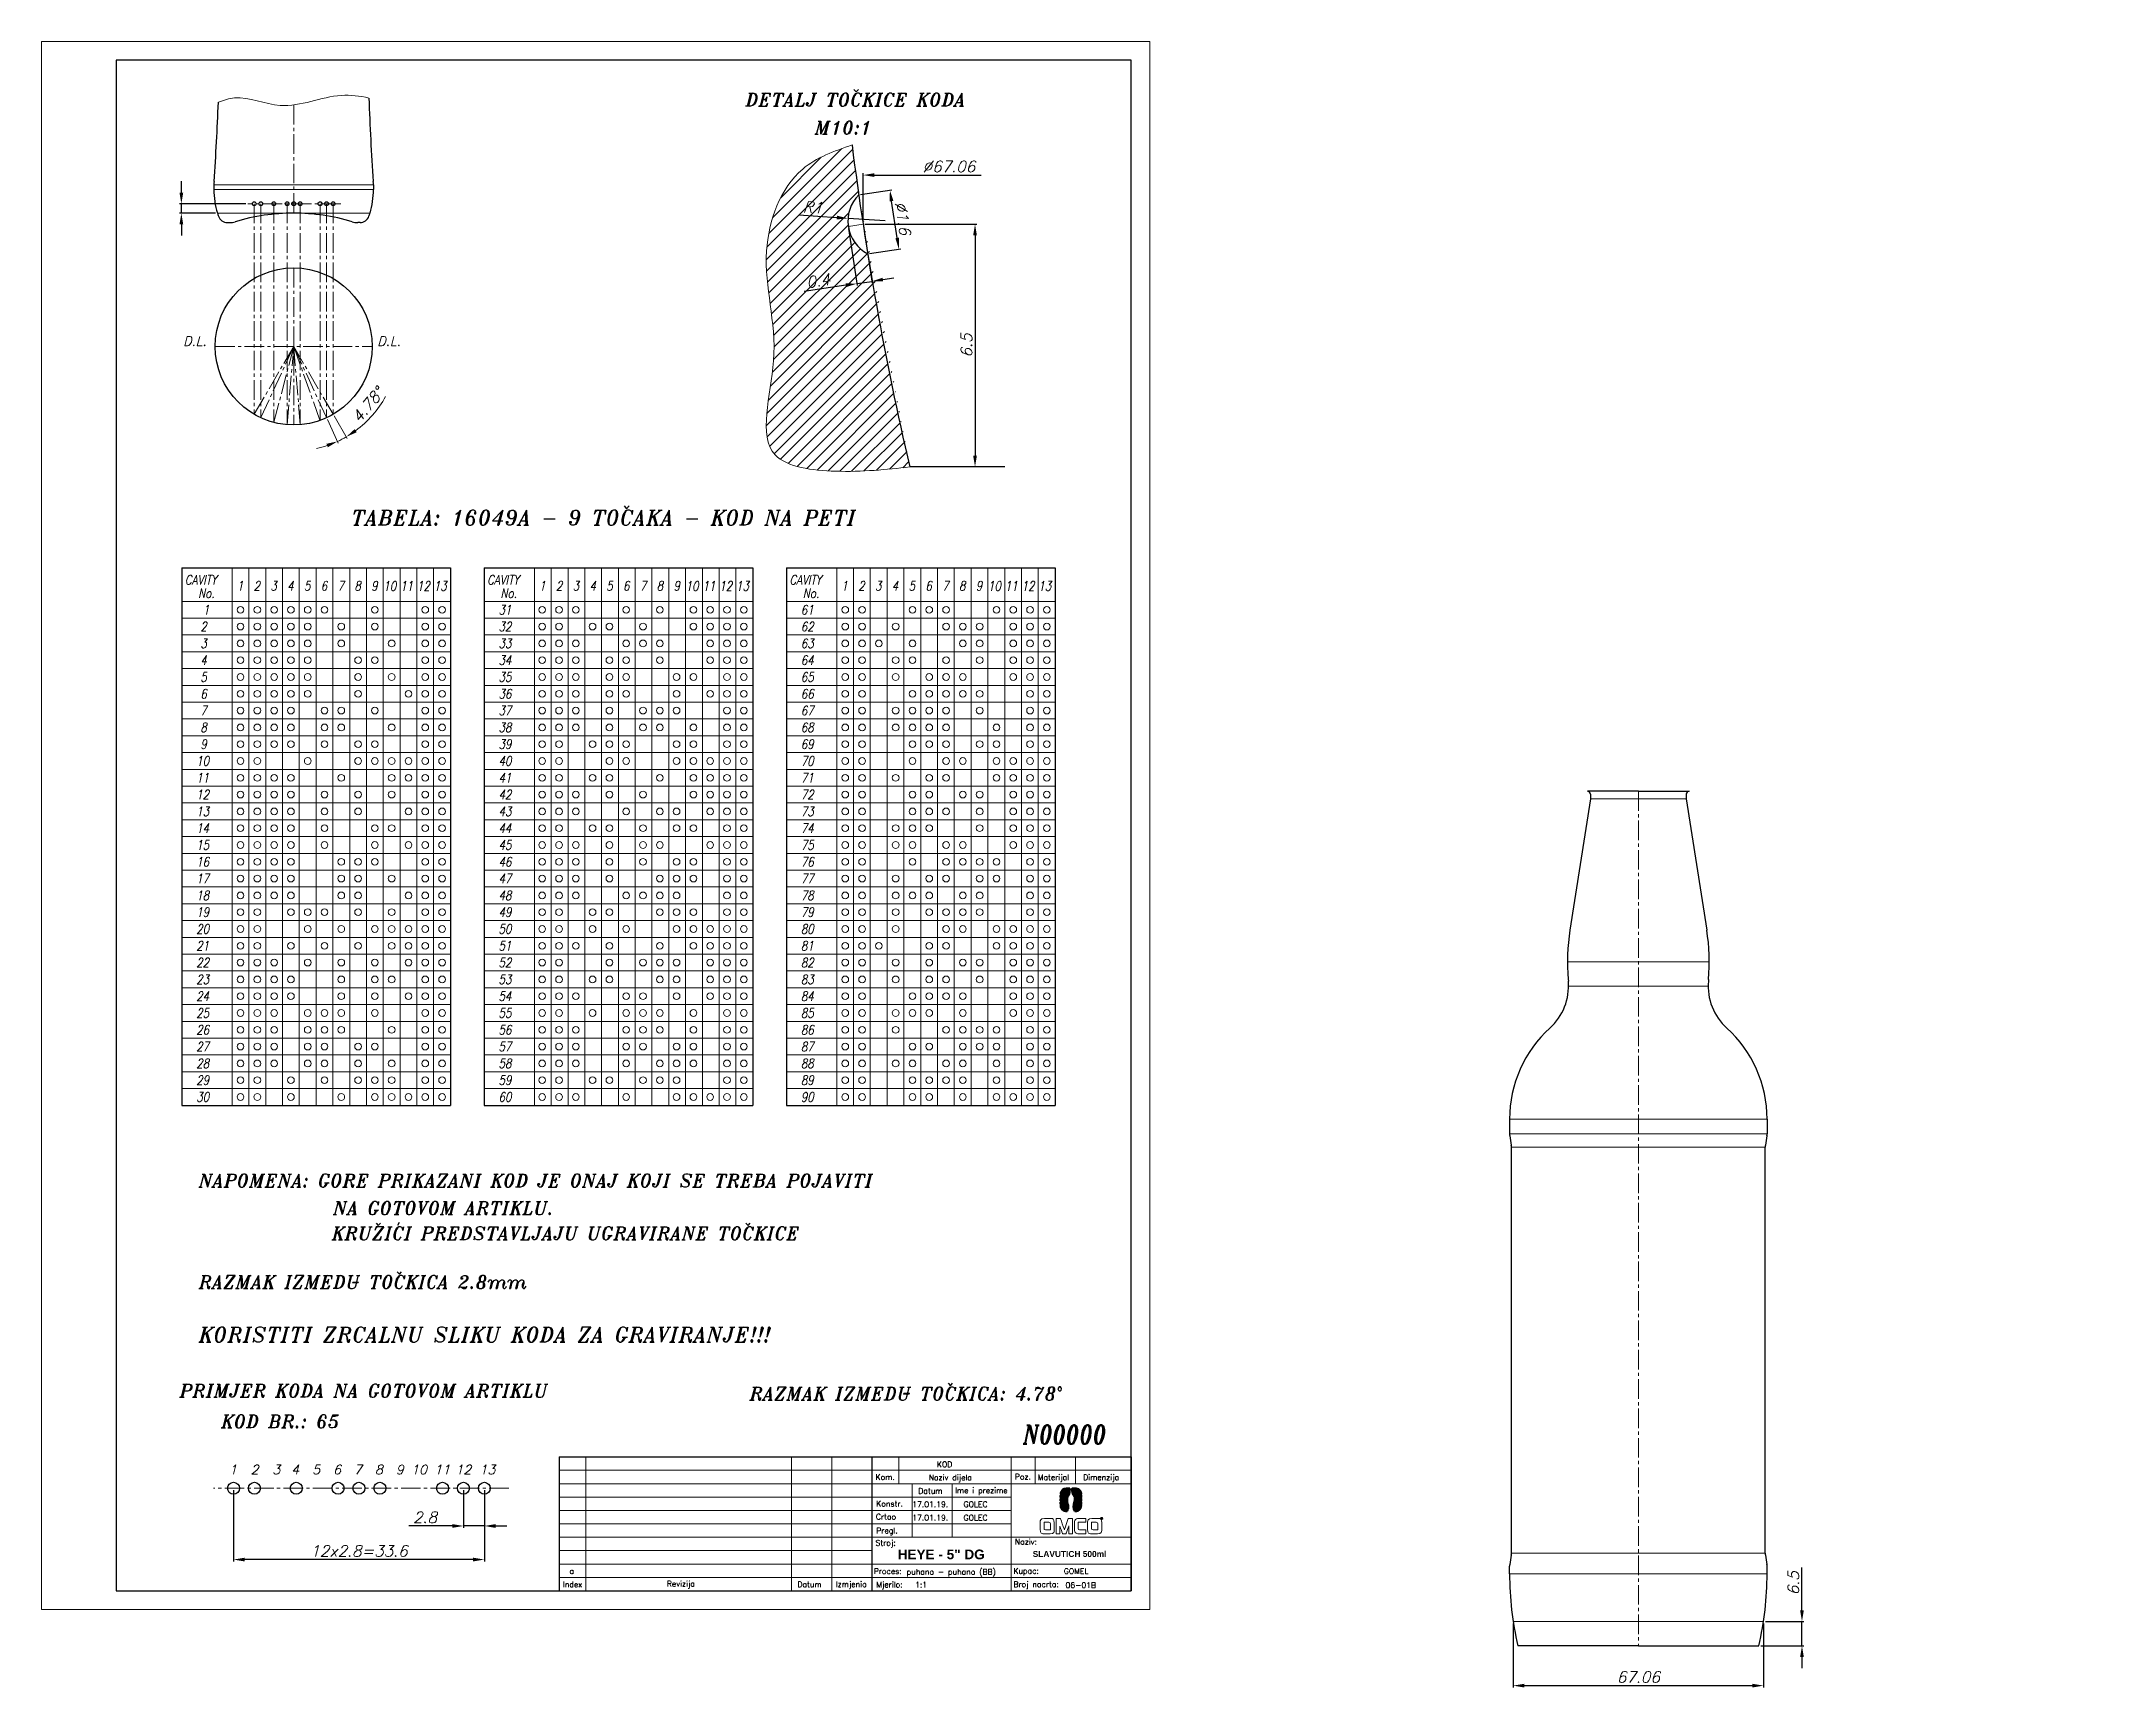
# Model space of a CAD drawing. Extents: x 62 to 618, y -2 to 439.
import ezdxf

# ---------------------------------------------------------------- set-up
doc = ezdxf.new("R2010")
doc.units = 0
doc.header["$LTSCALE"] = 7
doc.header["$MEASUREMENT"] = 0
doc.linetypes.add('CENTER2', pattern=[1.125, 0.75, -0.125, 0.125, -0.125])
doc.layers.get('0').update_dxf_attribs({"linetype": 'CONTINUOUS', "lineweight": 15})
for name, color, linetype, lineweight in [('1', 1, 'CENTER2', 15), ('3', 3, 'CONTINUOUS', 30), ('4', 5, 'CONTINUOUS', 50), ('8', 252, 'CONTINUOUS', 15)]:
    doc.layers.add(name, color=color, linetype=linetype, lineweight=lineweight)
doc.styles.add('ITALICT', font='ITALICT.shx', dxfattribs={"width": 0.8, "height": 3})
doc.styles.add('NEW', font='italict.shx', dxfattribs={"height": 3})
doc.styles.add('ROMANS', font='romans.shx')
doc.styles.get("Standard").update_dxf_attribs({"font": 'isocp.shx', "height": 3})
doc.dimstyles.get("Standard").update_dxf_attribs({"dimtxt": 3, "dimasz": 3, "dimexe": 0.5, "dimexo": 0.5, "dimgap": 0.8, "dimtad": 1, "dimdsep": 46, "dimtxsty": 'NEW', "dimcen": 0.09, "dimazin": 2, "dimtfac": 1, "dimtmove": 0, "dimatfit": 3, "dimfxl": 1, "dimtolj": 1, "dimtzin": 0, "dimarcsym": 0})

msp = doc.modelspace()

# ---------------------------------------------------------------- texts
for s, height, style, p in [('DETALJ TOČKICE KODA', 3.5, 'NEW', (250.879, 421.612)), ('M10:1', 3.5, 'NEW', (269.411, 414.11)), ('D.L.', 2.52, 'NEW', (100.186, 357.448)), ('D.L.', 2.52, 'NEW', (152.204, 357.448)), ('TABELA: 16049A - 9 TOČAKA - KOD NA PETI', 4, 'NEW', (145.19, 309.398)), ('NAPOMENA: GORE PRIKAZANI KOD JE ONAJ KOJI SE TREBA POJAVITI ', 3.5, 'NEW', (104.346, 132.098)), ('NA GOTOVOM ARTIKLU.', 3.5, 'NEW', (140.403, 124.723)), ('KRUŽIĆI PREDSTAVLJAJU UGRAVIRANE TOČKICE', 3.5, 'NEW', (140.001, 117.974)), ('RAZMAK IZMEDU TOČKICA 2.8mm', 3.5, 'NEW', (104.346, 104.924)), ('KORISTITI ZRCALNU SLIKU KODA ZA GRAVIRANJE!!!', 4, 'NEW', (104.346, 90.599)), ('PRIMJER KODA NA GOTOVOM ARTIKLU', 3.5, 'NEW', (99.224, 75.79)), ('RAZMAK IZMEDU TOČKICA: 4.78°', 3.5, 'NEW', (251.961, 75.053)), ('KOD BR.: 65', 3.5, 'NEW', (110.329, 67.58)), ('1', 2.5, 'NEW', (112.47, 55.188)), ('2', 2.5, 'NEW', (118.262, 55.188)), ('3', 2.5, 'NEW', (124.055, 55.188)), ('4', 2.5, 'NEW', (129.147, 55.188)), ('5', 2.5, 'NEW', (134.747, 55.188)), ('6', 2.5, 'NEW', (140.347, 55.188)), ('7', 2.5, 'NEW', (145.947, 55.188)), ('8', 2.5, 'NEW', (151.547, 55.188)), ('9', 2.5, 'NEW', (157.147, 55.188)), ('10', 2.5, 'NEW', (161.232, 55.188)), ('11', 2.5, 'NEW', (167.424, 55.188)), ('12', 2.5, 'NEW', (173.106, 55.188)), ('13', 2.5, 'NEW', (179.547, 55.188)), ('KOD', 1.5, 'ROMANS', (302.156, 57.062)), ('Kom.', 1.5, 'ROMANS', (285.722, 53.667)), ('Datum', 1.5, 'ROMANS', (297.16, 49.983)), ('Naziv dijela', 1.5, 'ROMANS', (299.949, 53.558)), ('Ime i prezime', 1.5, 'ROMANS', (307.007, 50.118)), ('Poz.', 1.5, 'ROMANS', (323.03, 53.771)), ('Materijal', 1.5, 'ROMANS', (329.148, 53.612)), ('Dimenzija', 1.5, 'ROMANS', (341.338, 53.615)), ('Crtao', 1.5, 'ROMANS', (285.8, 43.045)), ('Konstr.', 1.5, 'ROMANS', (285.896, 46.549)), ('17.01.19.', 1.5, 'ROMANS', (295.537, 46.384)), ('GOLEC', 1.5, 'ROMANS', (309.292, 46.384)), ('Pregl.', 1.5, 'ROMANS', (285.896, 39.351)), ('17.01.19.', 1.5, 'ROMANS', (295.537, 42.796)), ('GOLEC', 1.5, 'ROMANS', (309.292, 42.796)), ('Stroj:', 1.5, 'ROMANS', (285.7, 36.044)), ('Naziv:', 1.5, 'ROMANS', (323.012, 36.351)), ('a', 1.5, 'ROMANS', (203.686, 28.513)), ('Proces:', 1.5, 'ROMANS', (285.211, 28.481)), ('puhano - puhano (BB)', 1.5, 'ROMANS', (294.041, 28.288)), ('Kupac:', 1.5, 'ROMANS', (322.631, 28.543)), ('GOMEL', 1.5, 'ROMANS', (336.139, 28.471)), ('Index', 1.5, 'ROMANS', (201.933, 24.925)), ('Revizija', 1.5, 'ROMANS', (229.78, 25.101)), ('Datum', 1.5, 'ROMANS', (264.754, 24.937)), ('Izmjenio', 1.5, 'ROMANS', (275.024, 24.979)), ('Mjerilo:', 1.5, 'ROMANS', (285.874, 24.893)), ('1:1', 1.5, 'ROMANS', (296.296, 24.839)), ('Broj nacrta:', 1.5, 'ROMANS', (322.641, 24.953)), ('06-01B', 1.5, 'ROMANS', (336.608, 24.725))]:
    msp.add_text(s, height=height, dxfattribs=dict(style=style)).set_placement(p)
at = {"style": 'NEW'}
msp.add_text('4.78°', height=3, rotation=50.09213, dxfattribs=at).set_placement((147.456, 336.578))
at = {"style": 'ITALICT', "width": 0.8}
for s, height, p in [('CAVITY', 2.52, (100.65, 293.507)), ('1', 2.52, (114.553, 291.89)), ('2', 2.52, (119.053, 291.89)), ('3', 2.52, (123.553, 291.89)), ('4', 2.52, (128.053, 291.89)), ('5', 2.52, (132.553, 291.89)), ('6', 2.52, (137.053, 291.89)), ('7', 2.52, (141.553, 291.89)), ('8', 2.52, (146.053, 291.89)), ('9', 2.52, (150.553, 291.89)), ('CAVITY', 2.52, (181.65, 293.507)), ('1', 2.52, (195.553, 291.89)), ('2', 2.52, (200.053, 291.89)), ('3', 2.52, (204.553, 291.89)), ('4', 2.52, (209.053, 291.89)), ('5', 2.52, (213.553, 291.89)), ('6', 2.52, (218.053, 291.89)), ('7', 2.52, (222.553, 291.89)), ('8', 2.52, (227.053, 291.89)), ('9', 2.52, (231.553, 291.89)), ('CAVITY', 2.52, (262.65, 293.507)), ('1', 2.52, (276.553, 291.89)), ('2', 2.52, (281.053, 291.89)), ('3', 2.52, (285.553, 291.89)), ('4', 2.52, (290.053, 291.89)), ('5', 2.52, (294.553, 291.89)), ('6', 2.52, (299.053, 291.89)), ('7', 2.52, (303.553, 291.89)), ('8', 2.52, (308.053, 291.89)), ('9', 2.52, (312.553, 291.89)), ('No.', 2.52, (104.202, 289.932)), ('10', 2.52, (153.83, 291.852)), ('11', 2.52, (158.33, 291.852)), ('12', 2.52, (162.83, 291.852)), ('13', 2.52, (167.33, 291.852)), ('No.', 2.52, (185.202, 289.932)), ('10', 2.52, (234.83, 291.852)), ('11', 2.52, (239.33, 291.852)), ('12', 2.52, (243.83, 291.852)), ('13', 2.52, (248.33, 291.852)), ('No.', 2.52, (266.202, 289.932)), ('10', 2.52, (315.83, 291.852)), ('11', 2.52, (320.33, 291.852)), ('12', 2.52, (324.83, 291.852)), ('13', 2.52, (329.33, 291.852)), ('2', 2.52, (104.801, 280.972)), ('31', 2.52, (184.684, 285.472)), ('32', 2.52, (184.684, 280.972)), ('61', 2.52, (265.684, 285.472)), ('62', 2.52, (265.684, 280.972)), ('3', 2.52, (104.801, 276.472)), ('33', 2.52, (184.684, 276.472)), ('63', 2.52, (265.684, 276.472)), ('4', 2.52, (104.801, 271.972)), ('34', 2.52, (184.684, 271.972)), ('64', 2.52, (265.684, 271.972)), ('5', 2.52, (104.801, 267.472)), ('35', 2.52, (184.684, 267.472)), ('65', 2.52, (265.684, 267.472)), ('6', 2.52, (104.801, 262.972)), ('36', 2.52, (184.684, 262.972)), ('66', 2.52, (265.684, 262.972)), ('8', 2.52, (104.801, 253.972)), ('7', 2.52, (104.801, 258.472)), ('37', 2.52, (184.684, 258.472)), ('38', 2.52, (184.684, 253.972)), ('67', 2.52, (265.684, 258.472)), ('68', 2.52, (265.684, 253.972)), ('9', 2.52, (104.801, 249.472)), ('39', 2.52, (184.684, 249.472)), ('69', 2.52, (265.684, 249.472)), ('10', 2.52, (103.684, 244.972)), ('40', 2.52, (184.684, 244.972)), ('70', 2.52, (265.684, 244.972)), ('11', 2.52, (103.684, 240.472)), ('41', 2.52, (184.684, 240.472)), ('71', 2.52, (265.684, 240.472)), ('12', 2.52, (103.684, 235.972)), ('13', 2.52, (103.684, 231.472)), ('42', 2.52, (184.684, 235.972)), ('43', 2.52, (184.684, 231.472)), ('72', 2.52, (265.684, 235.972)), ('73', 2.52, (265.684, 231.472)), ('14', 2.52, (103.684, 226.972)), ('44', 2.52, (184.684, 226.972)), ('74', 2.52, (265.684, 226.972)), ('15', 2.52, (103.684, 222.472)), ('45', 2.52, (184.684, 222.472)), ('75', 2.52, (265.684, 222.472)), ('16', 2.52, (103.684, 217.972)), ('46', 2.52, (184.684, 217.972)), ('76', 2.52, (265.684, 217.972)), ('17', 2.52, (103.684, 213.472)), ('18', 2.52, (103.684, 208.972)), ('47', 2.52, (184.684, 213.472)), ('48', 2.52, (184.684, 208.972)), ('77', 2.52, (265.684, 213.472)), ('78', 2.52, (265.684, 208.972)), ('19', 2.52, (103.684, 204.472)), ('49', 2.52, (184.684, 204.472)), ('79', 2.52, (265.684, 204.472)), ('20', 2.52, (103.684, 199.972)), ('50', 2.52, (184.684, 199.972)), ('80', 2.52, (265.684, 199.972)), ('21', 2.52, (103.684, 195.472)), ('51', 2.52, (184.684, 195.472)), ('81', 2.52, (265.684, 195.472)), ('22', 2.52, (103.684, 190.972)), ('23', 2.52, (103.684, 186.472)), ('52', 2.52, (184.684, 190.972)), ('53', 2.52, (184.684, 186.472)), ('82', 2.52, (265.684, 190.972)), ('83', 2.52, (265.684, 186.472)), ('24', 2.52, (103.684, 181.972)), ('54', 2.52, (184.684, 181.972)), ('84', 2.52, (265.684, 181.972)), ('25', 2.52, (103.684, 177.472)), ('55', 2.52, (184.684, 177.472)), ('85', 2.52, (265.684, 177.472)), ('26', 2.52, (103.684, 172.972)), ('56', 2.52, (184.684, 172.972)), ('86', 2.52, (265.684, 172.972)), ('27', 2.52, (103.684, 168.472)), ('57', 2.52, (184.684, 168.472)), ('87', 2.52, (265.684, 168.472)), ('28', 2.52, (103.684, 163.972)), ('29', 2.52, (103.684, 159.472)), ('58', 2.52, (184.684, 163.972)), ('59', 2.52, (184.684, 159.472)), ('88', 2.52, (265.684, 163.972)), ('89', 2.52, (265.684, 159.472)), ('30', 2.52, (103.684, 154.972)), ('60', 2.52, (184.684, 154.972)), ('90', 2.52, (265.684, 154.972)), ('N00000', 5, (325.248, 63.306))]:
    msp.add_text(s, height=height, dxfattribs=at).set_placement(p)
at = {"insert": (105.473, 287.992), "char_height": 2.52, "attachment_point": 1, "style": 'ITALICT'}
msp.add_mtext('1', dxfattribs=at)
at = {"attachment_point": 1}
for s, insert, char_height, width in [('{\\fArial|b1|i0|c238|p34;HEYE - 5" DG}', (291.635, 35.012), 2.6, 26.63899), ('{\\fArial|b1|i0|c238|p34;SLAVUTICH 500ml}', (327.805, 34.627), 1.6, 39.3473)]:
    msp.add_mtext(s, dxfattribs=dict(at, insert=insert, char_height=char_height, width=width))

# ---------------------------------------------------------------- blocks, each defined once
blk = doc.blocks.new('*D4')
at = {"color": 0, "lineweight": -2}
for p, q in [((99.7, 398.5), (99.7, 401.5)), ((117.01, 395.5), (99.2, 395.5)), ((99.7, 392.98), (99.7, 395.5)), ((108.87, 392.98), (99.2, 392.98)), ((99.7, 389.98), (99.7, 386.98))]:
    blk.add_line(p, q, dxfattribs=at)
at = {"color": 0}
for points in [[(99.2, 398.5), (100.2, 398.5), (99.7, 395.5)], [(99.2, 389.98), (100.2, 389.98), (99.7, 392.98)]]:
    blk.add_solid(points, dxfattribs=at)
blk = doc.blocks.new('*D5')
at = {"color": 0, "lineweight": -2}
for p, q in [((175.28, 50.92), (175.28, 40.83)), ((180.88, 50.92), (180.88, 40.83)), ((172.28, 41.33), (160.68, 41.33)), ((180.88, 41.33), (175.28, 41.33)), ((183.88, 41.33), (186.88, 41.33))]:
    blk.add_line(p, q, dxfattribs=at)
at = {"color": 0}
for points in [[(172.28, 41.83), (172.28, 40.83), (175.28, 41.33)], [(183.88, 41.83), (183.88, 40.83), (180.88, 41.33)]]:
    blk.add_solid(points, dxfattribs=at)
at = {"color": 0, "insert": (164.98, 43.63), "char_height": 3, "attachment_point": 5, "style": 'NEW'}
blk.add_mtext('\\A1;2.8', dxfattribs=at)
blk = doc.blocks.new('*D6')
at = {"color": 0, "lineweight": -2}
for p, q in [((113.68, 50.92), (113.68, 31.83)), ((180.88, 50.92), (180.88, 31.83)), ((177.88, 32.33), (116.68, 32.33))]:
    blk.add_line(p, q, dxfattribs=at)
at = {"color": 0}
for points in [[(116.68, 32.83), (116.68, 31.83), (113.68, 32.33)], [(177.88, 32.83), (177.88, 31.83), (180.88, 32.33)]]:
    blk.add_solid(points, dxfattribs=at)
at = {"color": 0, "insert": (147.28, 34.63), "char_height": 3, "attachment_point": 5, "style": 'NEW'}
blk.add_mtext('\\A1;12x2.8=33.6', dxfattribs=at)
blk = doc.blocks.new('*D18')
at = {"color": 0, "lineweight": -2}
for p, q in [((282.86, 390), (312.85, 390)), ((312.35, 387), (312.35, 328)), ((312.43, 325), (311.85, 325))]:
    blk.add_line(p, q, dxfattribs=at)
at = {"color": 0}
for points in [[(312.85, 387), (311.85, 387), (312.35, 390)], [(311.85, 328), (312.85, 328), (312.35, 325)]]:
    blk.add_solid(points, dxfattribs=at)
at = {"color": 0, "insert": (310.05, 357.5), "char_height": 3, "attachment_point": 5, "rotation": 90, "style": 'NEW'}
blk.add_mtext('\\A1;6.5', dxfattribs=at)
blk = doc.blocks.new('*D19')
at = {"color": 0, "lineweight": -2}
for p, q in [((282.36, 390.5), (282.36, 403.67)), ((285.36, 403.17), (314.01, 403.17))]:
    blk.add_line(p, q, dxfattribs=at)
at = {"color": 0}
blk.add_solid([(285.36, 403.67), (285.36, 402.67), (282.36, 403.17)], dxfattribs=at)
at = {"color": 0, "insert": (305.35, 405.47), "char_height": 3, "attachment_point": 5, "style": 'NEW'}
blk.add_mtext('\\A1;%%C67.06', dxfattribs=at)
blk = doc.blocks.new('*D22')
at = {"color": 0, "lineweight": -2}
for p, q in [((456.55, 15.24), (456.55, -1.94)), ((523.61, 15.24), (523.61, -1.94)), ((459.55, -1.44), (520.61, -1.44))]:
    blk.add_line(p, q, dxfattribs=at)
at = {"color": 0}
for points in [[(459.55, -0.94), (459.55, -1.94), (456.55, -1.44)], [(520.61, -1.94), (520.61, -0.94), (523.61, -1.44)]]:
    blk.add_solid(points, dxfattribs=at)
at = {"color": 0, "insert": (490.08, 0.86), "char_height": 3, "attachment_point": 5, "style": 'NEW'}
blk.add_mtext('\\A1;67.06', dxfattribs=at)
blk = doc.blocks.new('*D23')
at = {"color": 0, "lineweight": -2}
for p, q in [((533.92, 18.74), (533.92, 30.19)), ((524.11, 15.74), (534.42, 15.74)), ((533.92, 9.24), (533.92, 15.74)), ((522.86, 9.24), (534.42, 9.24)), ((533.92, 6.24), (533.92, 3.24))]:
    blk.add_line(p, q, dxfattribs=at)
at = {"color": 0}
for points in [[(533.42, 18.74), (534.42, 18.74), (533.92, 15.74)], [(534.42, 6.24), (533.42, 6.24), (533.92, 9.24)]]:
    blk.add_solid(points, dxfattribs=at)
at = {"color": 0, "insert": (531.62, 25.97), "char_height": 3, "attachment_point": 5, "rotation": 90, "style": 'NEW'}
blk.add_mtext('\\A1;6.5', dxfattribs=at)
blk = doc.blocks.new('*D28')
at = {"color": 0, "lineweight": -2}
for p, q in [((278.48, 388.9), (280.81, 373.61)), ((282.44, 389.5), (284.76, 374.21)), ((277.77, 373.66), (266.58, 371.95)), ((280.73, 374.11), (284.69, 374.71)), ((287.65, 375.16), (290.62, 375.61))]:
    blk.add_line(p, q, dxfattribs=at)
at = {"color": 0}
for points in [[(277.84, 373.16), (277.69, 374.15), (280.73, 374.11)], [(287.58, 375.66), (287.73, 374.67), (284.69, 374.71)]]:
    blk.add_solid(points, dxfattribs=at)
at = {"color": 0, "insert": (270.35, 374.85), "char_height": 3, "attachment_point": 5, "rotation": 8.6605, "style": 'NEW'}
blk.add_mtext('\\A1;0.4', dxfattribs=at)
blk = doc.blocks.new('*D29')
at = {"color": 0, "lineweight": -2}
for p, q in [((265.18, 392.49), (275.32, 391.79)), ((288.24, 390.89), (278.32, 391.58))]:
    blk.add_line(p, q, dxfattribs=at)
at = {"color": 0}
blk.add_solid([(275.29, 391.29), (275.36, 392.29), (278.32, 391.58)], dxfattribs=at)
at = {"color": 0, "insert": (268.91, 394.54), "char_height": 3, "attachment_point": 5, "rotation": 356.0278, "style": 'NEW'}
blk.add_mtext('\\A1;R1', dxfattribs=at)
blk = doc.blocks.new('*D30')
at = {"color": 0, "lineweight": -2}
for p, q in [((281.69, 397.99), (290.03, 399.26)), ((291.49, 386.33), (289.99, 396.22)), ((284.1, 382.17), (292.44, 383.44))]:
    blk.add_line(p, q, dxfattribs=at)
at = {"color": 0}
for points in [[(290.48, 396.29), (289.49, 396.14), (289.54, 399.18)], [(291, 386.25), (291.99, 386.4), (291.95, 383.36)]]:
    blk.add_solid(points, dxfattribs=at)
at = {"color": 0, "insert": (293.02, 391.62), "char_height": 3, "attachment_point": 5, "rotation": 278.6606, "style": 'NEW'}
blk.add_mtext('\\A1;%%C1.6', dxfattribs=at)

# ---------------------------------------------------------------- dimensions: what is measured, and where the dimension line sits
dim = msp.add_linear_dim(base=(617.668, 403.168), p1=(282.361, 389.996), p2=(617.668, 338.568), dimstyle='Standard', override={"dimlfac": 0.2, "dimpost": '%%C<>', "dimse2": 1, "dimsd2": 1})
dim.commit()
dim.dimension.update_dxf_attribs({"geometry": '*D19', "text_midpoint": (305.349, 403.168), "dimtype": 160})
dim = msp.add_linear_dim(base=(99.695, 395.498), p1=(109.374, 392.978), p2=(117.51, 395.498), angle=90, text=' ', dimstyle='Standard')
dim.commit()
dim.dimension.update_dxf_attribs({"geometry": '*D4', "text_midpoint": (99.695, 394.238)})
dim = msp.add_radius_dim(center=(288.237, 390.891), mpoint=(278.317, 391.58), dimstyle='Standard', override={"dimdec": 1, "dimlfac": 0.1})
dim.commit()
dim.dimension.update_dxf_attribs({"geometry": '*D29', "text_midpoint": (268.913, 394.538)})
dim = msp.add_aligned_dim(p1=(283.602, 382.093), p2=(281.193, 397.91), distance=-8.44, dimstyle='Standard', override={"dimdec": 1, "dimlfac": 0.1, "dimpost": '%%C<>', "dimtxsty": 'NEW'})
dim.commit()
dim.dimension.update_dxf_attribs({"geometry": '*D30', "text_midpoint": (293.015, 391.619)})
dim = msp.add_linear_dim(base=(284.689, 374.709), p1=(278.406, 389.394), p2=(282.361, 389.996), angle=8.66054, dimstyle='Standard', override={"dimlfac": 0.1, "dimtxsty": 'NEW'})
dim.commit()
dim.dimension.update_dxf_attribs({"geometry": '*D28', "text_midpoint": (270.693, 372.578), "dimtype": 161})
dim = msp.add_linear_dim(base=(312.352, 324.996), p1=(282.361, 389.996), p2=(312.926, 324.996), angle=90, dimstyle='Standard', override={"dimdec": 1, "dimlfac": 0.1})
dim.commit()
dim.dimension.update_dxf_attribs({"geometry": '*D18', "text_midpoint": (310.052, 357.496)})
dim = msp.add_linear_dim(base=(113.679, 32.326), p1=(180.879, 51.42), p2=(113.679, 51.42), text='12x2.8=<>', dimstyle='Standard', override={"dimlfac": 0.5, "dimtol": 0, "dimlim": 0, "dimtp": 0, "dimtm": 0, "dimtfac": 1, "dimtdec": 2, "dimtolj": 1, "dimtzin": 0})
dim.commit()
dim.dimension.update_dxf_attribs({"geometry": '*D6', "text_midpoint": (147.279, 32.326), "dimtype": 160})
dim = msp.add_linear_dim(base=(175.279, 41.326), p1=(180.879, 51.42), p2=(175.279, 51.42), dimstyle='Standard', override={"dimlfac": 0.5})
dim.commit()
dim.dimension.update_dxf_attribs({"geometry": '*D5', "text_midpoint": (164.979, 43.626)})
dim = msp.add_linear_dim(base=(533.921, 15.737), p1=(522.357, 9.237), p2=(523.608, 15.737), angle=90, dimstyle='Standard')
dim.commit()
dim.dimension.update_dxf_attribs({"geometry": '*D23', "text_midpoint": (531.621, 25.965)})
dim = msp.add_linear_dim(base=(523.608, -1.442), p1=(456.546, 15.737), p2=(523.608, 15.737), dimstyle='Standard')
dim.commit()
dim.dimension.update_dxf_attribs({"geometry": '*D22', "text_midpoint": (490.077, 0.858)})

# ---------------------------------------------------------------- hatches: boundary and pattern name
at = {"layer": '4'}
h = msp.add_hatch(color=142, dxfattribs=at)
edge = h.paths.add_edge_path()
edge.add_spline(control_points=[(335.295, 46.774), (335.295, 46.774), (335.295, 46.774), (335.295, 46.774), (335.295, 46.774), (335.452, 45.381), (336.682, 45.309), (336.864, 45.309), (336.864, 45.309), (336.864, 45.309), (337, 45.309), (337, 45.309), (337, 45.309), (337.646, 46.238), (336.996, 47.592), (336.996, 48.56), (336.996, 48.56), (336.996, 49.32), (337.665, 49.523), (337.738, 51.347), (337.738, 51.347), (336.966, 51.347), (336.966, 51.347), (336.966, 51.347), (335.663, 51.347), (335.366, 50.342), (335.298, 49.883)], knot_values=[0.8095238, 0.8095238, 0.8095238, 0.8095238, 0.8095238, 0.8095238, 0.8095238, 0.8095238, 0.8571429, 0.8571429, 0.8571429, 0.8571429, 0.9047619, 0.9047619, 0.9047619, 0.9047619, 0.952381, 0.952381, 0.952381, 0.952381, 1, 1, 1, 1.047619, 1.047619, 1.047619, 1.047619, 1.0952381, 1.0952381, 1.0952381, 1.0952381], degree=3, periodic=0)
edge.add_spline(control_points=[(335.298, 49.883), (335.298, 49.883), (335.74, 49.883), (335.74, 49.883)], knot_values=[0.0952381, 0.0952381, 0.0952381, 0.0952381, 0.1428571, 0.1428571, 0.1428571, 0.1428571], degree=3, periodic=0)
edge.add_spline(control_points=[(335.74, 49.883), (335.74, 49.883), (335.74, 49.883), (335.74, 49.883), (335.74, 49.883), (335.74, 49.883), (335.74, 49.513), (335.74, 49.513)], knot_values=[0.1428571, 0.1428571, 0.1428571, 0.1428571, 0.1428571, 0.1428571, 0.1428571, 0.1428571, 0.1904762, 0.1904762, 0.1904762, 0.1904762], degree=3, periodic=0)
edge.add_spline(control_points=[(335.74, 49.513), (335.74, 49.513), (335.74, 49.513), (335.74, 49.513), (335.74, 49.513), (335.74, 49.513), (335.278, 49.513), (335.278, 49.513)], knot_values=[0.1904762, 0.1904762, 0.1904762, 0.1904762, 0.1904762, 0.1904762, 0.1904762, 0.1904762, 0.2380952, 0.2380952, 0.2380952, 0.2380952], degree=3, periodic=0)
edge.add_spline(control_points=[(335.278, 49.513), (335.278, 49.513), (335.278, 49.513), (335.278, 49.513), (335.278, 49.513), (335.278, 49.513), (335.278, 48.97), (335.278, 48.97)], knot_values=[0.2380952, 0.2380952, 0.2380952, 0.2380952, 0.2380952, 0.2380952, 0.2380952, 0.2380952, 0.2857143, 0.2857143, 0.2857143, 0.2857143], degree=3, periodic=0)
edge.add_spline(control_points=[(335.278, 48.97), (335.278, 48.97), (335.278, 48.97), (335.278, 48.97), (335.278, 48.97), (335.278, 48.97), (335.74, 48.97), (335.74, 48.97)], knot_values=[0.2857143, 0.2857143, 0.2857143, 0.2857143, 0.2857143, 0.2857143, 0.2857143, 0.2857143, 0.3333333, 0.3333333, 0.3333333, 0.3333333], degree=3, periodic=0)
edge.add_spline(control_points=[(335.74, 48.97), (335.74, 48.97), (335.74, 48.97), (335.74, 48.97), (335.74, 48.97), (335.74, 48.97), (335.74, 48.6), (335.74, 48.6)], knot_values=[0.3333333, 0.3333333, 0.3333333, 0.3333333, 0.3333333, 0.3333333, 0.3333333, 0.3333333, 0.3809524, 0.3809524, 0.3809524, 0.3809524], degree=3, periodic=0)
edge.add_spline(control_points=[(335.74, 48.6), (335.74, 48.6), (335.74, 48.6), (335.74, 48.6), (335.74, 48.6), (335.74, 48.6), (335.278, 48.6), (335.278, 48.6)], knot_values=[0.3809524, 0.3809524, 0.3809524, 0.3809524, 0.3809524, 0.3809524, 0.3809524, 0.3809524, 0.4285714, 0.4285714, 0.4285714, 0.4285714], degree=3, periodic=0)
edge.add_spline(control_points=[(335.278, 48.6), (335.278, 48.6), (335.278, 48.6), (335.278, 48.6), (335.278, 48.6), (335.278, 48.6), (335.278, 48.056), (335.278, 48.056)], knot_values=[0.4285714, 0.4285714, 0.4285714, 0.4285714, 0.4285714, 0.4285714, 0.4285714, 0.4285714, 0.4761905, 0.4761905, 0.4761905, 0.4761905], degree=3, periodic=0)
edge.add_spline(control_points=[(335.278, 48.056), (335.278, 48.056), (335.278, 48.056), (335.278, 48.056), (335.278, 48.056), (335.278, 48.056), (335.74, 48.056), (335.74, 48.056)], knot_values=[0.4761905, 0.4761905, 0.4761905, 0.4761905, 0.4761905, 0.4761905, 0.4761905, 0.4761905, 0.5238095, 0.5238095, 0.5238095, 0.5238095], degree=3, periodic=0)
edge.add_spline(control_points=[(335.74, 48.056), (335.74, 48.056), (335.74, 48.056), (335.74, 48.056), (335.74, 48.056), (335.74, 48.056), (335.74, 47.687), (335.74, 47.687)], knot_values=[0.5238095, 0.5238095, 0.5238095, 0.5238095, 0.5238095, 0.5238095, 0.5238095, 0.5238095, 0.5714286, 0.5714286, 0.5714286, 0.5714286], degree=3, periodic=0)
edge.add_spline(control_points=[(335.74, 47.687), (335.74, 47.687), (335.74, 47.687), (335.74, 47.687), (335.74, 47.687), (335.74, 47.687), (335.278, 47.687), (335.278, 47.687)], knot_values=[0.5714286, 0.5714286, 0.5714286, 0.5714286, 0.5714286, 0.5714286, 0.5714286, 0.5714286, 0.6190476, 0.6190476, 0.6190476, 0.6190476], degree=3, periodic=0)
edge.add_spline(control_points=[(335.278, 47.687), (335.278, 47.687), (335.278, 47.687), (335.278, 47.687), (335.278, 47.687), (335.278, 47.687), (335.278, 47.143), (335.278, 47.143)], knot_values=[0.6190476, 0.6190476, 0.6190476, 0.6190476, 0.6190476, 0.6190476, 0.6190476, 0.6190476, 0.6666667, 0.6666667, 0.6666667, 0.6666667], degree=3, periodic=0)
edge.add_spline(control_points=[(335.278, 47.143), (335.278, 47.143), (335.278, 47.143), (335.278, 47.143), (335.278, 47.143), (335.278, 47.143), (335.74, 47.143), (335.74, 47.143)], knot_values=[0.6666667, 0.6666667, 0.6666667, 0.6666667, 0.6666667, 0.6666667, 0.6666667, 0.6666667, 0.7142857, 0.7142857, 0.7142857, 0.7142857], degree=3, periodic=0)
edge.add_spline(control_points=[(335.74, 47.143), (335.74, 47.143), (335.74, 47.143), (335.74, 47.143), (335.74, 47.143), (335.74, 47.143), (335.74, 46.774), (335.74, 46.774)], knot_values=[0.7142857, 0.7142857, 0.7142857, 0.7142857, 0.7142857, 0.7142857, 0.7142857, 0.7142857, 0.7619048, 0.7619048, 0.7619048, 0.7619048], degree=3, periodic=0)
edge.add_spline(control_points=[(335.74, 46.774), (335.74, 46.774), (335.74, 46.774), (335.74, 46.774), (335.74, 46.774), (335.74, 46.774), (335.295, 46.774), (335.295, 46.774)], knot_values=[0.7619048, 0.7619048, 0.7619048, 0.7619048, 0.7714286, 0.7809524, 0.7904762, 0.8, 0.8095238, 0.8095238, 0.8095238, 0.8095238], degree=3, periodic=0)
h = msp.add_hatch(color=253, dxfattribs=at)
edge = h.paths.add_edge_path()
edge.add_spline(control_points=[(340.362, 48.056), (340.362, 48.056), (340.362, 48.056), (340.362, 48.056), (340.362, 48.056), (340.362, 48.056), (340.824, 48.056), (340.824, 48.056)], knot_values=[0.2380952, 0.2380952, 0.2380952, 0.2380952, 0.2380952, 0.2380952, 0.2380952, 0.2380952, 0.2857143, 0.2857143, 0.2857143, 0.2857143], degree=3, periodic=0)
edge.add_spline(control_points=[(340.824, 48.056), (340.824, 48.056), (340.824, 48.056), (340.824, 48.056), (340.824, 48.056), (340.824, 48.056), (340.824, 48.6), (340.824, 48.6)], knot_values=[0.2857143, 0.2857143, 0.2857143, 0.2857143, 0.2857143, 0.2857143, 0.2857143, 0.2857143, 0.3333333, 0.3333333, 0.3333333, 0.3333333], degree=3, periodic=0)
edge.add_spline(control_points=[(340.824, 48.6), (340.824, 48.6), (340.824, 48.6), (340.824, 48.6), (340.824, 48.6), (340.824, 48.6), (340.362, 48.6), (340.362, 48.6)], knot_values=[0.3333333, 0.3333333, 0.3333333, 0.3333333, 0.3333333, 0.3333333, 0.3333333, 0.3333333, 0.3809524, 0.3809524, 0.3809524, 0.3809524], degree=3, periodic=0)
edge.add_spline(control_points=[(340.362, 48.6), (340.362, 48.6), (340.362, 48.6), (340.362, 48.6), (340.362, 48.6), (340.362, 48.6), (340.362, 48.97), (340.362, 48.97)], knot_values=[0.3809524, 0.3809524, 0.3809524, 0.3809524, 0.3809524, 0.3809524, 0.3809524, 0.3809524, 0.4285714, 0.4285714, 0.4285714, 0.4285714], degree=3, periodic=0)
edge.add_spline(control_points=[(340.362, 48.97), (340.362, 48.97), (340.362, 48.97), (340.362, 48.97), (340.362, 48.97), (340.362, 48.97), (340.824, 48.97), (340.824, 48.97)], knot_values=[0.4285714, 0.4285714, 0.4285714, 0.4285714, 0.4285714, 0.4285714, 0.4285714, 0.4285714, 0.4761905, 0.4761905, 0.4761905, 0.4761905], degree=3, periodic=0)
edge.add_spline(control_points=[(340.824, 48.97), (340.824, 48.97), (340.824, 48.97), (340.824, 48.97), (340.824, 48.97), (340.824, 48.97), (340.824, 49.513), (340.824, 49.513)], knot_values=[0.4761905, 0.4761905, 0.4761905, 0.4761905, 0.4761905, 0.4761905, 0.4761905, 0.4761905, 0.5238095, 0.5238095, 0.5238095, 0.5238095], degree=3, periodic=0)
edge.add_spline(control_points=[(340.824, 49.513), (340.824, 49.513), (340.824, 49.513), (340.824, 49.513), (340.824, 49.513), (340.824, 49.513), (340.362, 49.513), (340.362, 49.513)], knot_values=[0.5238095, 0.5238095, 0.5238095, 0.5238095, 0.5238095, 0.5238095, 0.5238095, 0.5238095, 0.5714286, 0.5714286, 0.5714286, 0.5714286], degree=3, periodic=0)
edge.add_spline(control_points=[(340.362, 49.513), (340.362, 49.513), (340.362, 49.513), (340.362, 49.513), (340.362, 49.513), (340.362, 49.513), (340.362, 49.883), (340.362, 49.883)], knot_values=[0.5714286, 0.5714286, 0.5714286, 0.5714286, 0.5714286, 0.5714286, 0.5714286, 0.5714286, 0.6190476, 0.6190476, 0.6190476, 0.6190476], degree=3, periodic=0)
edge.add_spline(control_points=[(340.362, 49.883), (340.362, 49.883), (340.362, 49.883), (340.362, 49.883), (340.362, 49.883), (340.362, 49.883), (340.806, 49.883), (340.806, 49.883)], knot_values=[0.6190476, 0.6190476, 0.6190476, 0.6190476, 0.6190476, 0.6190476, 0.6190476, 0.6190476, 0.6666667, 0.6666667, 0.6666667, 0.6666667], degree=3, periodic=0)
edge.add_spline(control_points=[(340.806, 49.883), (340.806, 49.883), (340.806, 49.883), (340.806, 49.883), (340.806, 49.883), (340.643, 51.266), (339.419, 51.347), (339.238, 51.347), (339.238, 51.347), (339.238, 51.347), (338.364, 51.347), (338.364, 51.347)], knot_values=[0.6666667, 0.6666667, 0.6666667, 0.6666667, 0.6666667, 0.6666667, 0.6666667, 0.6666667, 0.7142857, 0.7142857, 0.7142857, 0.7142857, 0.7619048, 0.7619048, 0.7619048, 0.7619048], degree=3, periodic=0)
edge.add_spline(control_points=[(338.364, 51.347), (338.364, 51.347), (338.364, 51.347), (338.364, 51.347), (338.364, 51.347), (338.437, 49.523), (339.106, 49.32), (339.106, 48.56), (339.106, 48.56), (339.106, 47.592), (338.456, 46.238), (339.102, 45.309), (339.102, 45.309), (339.102, 45.309), (339.146, 45.309), (339.146, 45.309), (339.146, 45.309), (340.449, 45.309), (340.74, 46.315), (340.805, 46.774)], knot_values=[0.7619048, 0.7619048, 0.7619048, 0.7619048, 0.7714286, 0.7809524, 0.7904762, 0.8, 0.8095238, 0.8095238, 0.8095238, 0.8095238, 0.8571429, 0.8571429, 0.8571429, 0.8571429, 0.9047619, 0.9047619, 0.9047619, 0.9047619, 0.952381, 0.952381, 0.952381, 0.952381], degree=3, periodic=0)
edge.add_spline(control_points=[(340.805, 46.774), (340.805, 46.774), (340.362, 46.774), (340.362, 46.774), (340.362, 46.774), (340.362, 47.143), (340.362, 47.143)], knot_values=[0.952381, 0.952381, 0.952381, 0.952381, 1, 1, 1, 1.047619, 1.047619, 1.047619, 1.047619], degree=3, periodic=0)
edge.add_spline(control_points=[(340.362, 47.143), (340.362, 47.143), (340.362, 47.143), (340.362, 47.143), (340.362, 47.143), (340.362, 47.143), (340.824, 47.143), (340.824, 47.143)], knot_values=[0.047619, 0.047619, 0.047619, 0.047619, 0.047619, 0.047619, 0.047619, 0.047619, 0.0952381, 0.0952381, 0.0952381, 0.0952381], degree=3, periodic=0)
edge.add_spline(control_points=[(340.824, 47.143), (340.824, 47.143), (340.824, 47.143), (340.824, 47.143), (340.824, 47.143), (340.824, 47.143), (340.824, 47.687), (340.824, 47.687)], knot_values=[0.0952381, 0.0952381, 0.0952381, 0.0952381, 0.0952381, 0.0952381, 0.0952381, 0.0952381, 0.1428571, 0.1428571, 0.1428571, 0.1428571], degree=3, periodic=0)
edge.add_spline(control_points=[(340.824, 47.687), (340.824, 47.687), (340.824, 47.687), (340.824, 47.687), (340.824, 47.687), (340.824, 47.687), (340.362, 47.687), (340.362, 47.687)], knot_values=[0.1428571, 0.1428571, 0.1428571, 0.1428571, 0.1428571, 0.1428571, 0.1428571, 0.1428571, 0.1904762, 0.1904762, 0.1904762, 0.1904762], degree=3, periodic=0)
edge.add_spline(control_points=[(340.362, 47.687), (340.362, 47.687), (340.362, 47.687), (340.362, 47.687), (340.362, 47.687), (340.362, 47.687), (340.362, 48.056), (340.362, 48.056)], knot_values=[0.1904762, 0.1904762, 0.1904762, 0.1904762, 0.1904762, 0.1904762, 0.1904762, 0.1904762, 0.2380952, 0.2380952, 0.2380952, 0.2380952], degree=3, periodic=0)
at = {"layer": '8'}
h = msp.add_hatch(dxfattribs=at)
h.set_pattern_fill('ANSI31', color=256, scale=18, style=0)
edge = h.paths.add_edge_path()
edge.add_arc((288.237, 390.891), 9.944, 135.09991, 242.22127, ccw=False)
edge.add_arc((1122.71, 517.996), 850.041, 187.212904, 188.121355, ccw=False)
edge.add_spline(control_points=[(279.395, 411.268), (274.628, 409.577), (262.104, 405.137), (253.15, 380.01), (261.977, 356.834), (251.656, 326.118), (276.985, 323.051), (288.567, 324.311), (294.868, 324.996)], knot_values=[0, 0, 0, 0, 14.7312687, 38.6990745, 68.2274741, 93.3661573, 110.090697, 130.0472564, 130.0472564, 130.0472564, 130.0472564], degree=3, periodic=0)
edge.add_arc((1122.71, 517.996), 850.041, 189.199828, 193.123323, ccw=False)
h.paths.add_polyline_path([(265.835, 377.199), (273.956, 378.436), (274.859, 372.504), (266.738, 371.267)], flags=24)
h.paths.add_polyline_path([(265.594, 397.776), (272.648, 397.286), (272.233, 391.301), (265.178, 391.791)], flags=24)

# ---------------------------------------------------------------- linework, layer by layer
for p, q in [((62.216, 438.958), (62.216, 18.958)), ((359.216, 438.958), (62.216, 438.958)), ((359.216, 18.958), (359.216, 438.958)), ((138.825, 337.723), (141.752, 331.383)), ((140.631, 338.662), (144.143, 332.627)), ((145.58, 106.425), (145.666, 106.674)), ((145.58, 106.425), (147.091, 106.425)), ((145.623, 106.549), (147.131, 106.549)), ((145.666, 106.674), (147.17, 106.674)), ((147.17, 106.674), (147.091, 106.425)), ((293.167, 76.618), (293.253, 76.867)), ((293.167, 76.618), (294.678, 76.618)), ((293.21, 76.742), (294.718, 76.742)), ((293.253, 76.867), (294.757, 76.867)), ((294.757, 76.867), (294.678, 76.618)), ((200.891, 56.246), (354.216, 56.246)), ((208.067, 59.834), (208.067, 23.958)), ((263.203, 59.834), (263.203, 23.958)), ((273.966, 59.834), (273.966, 23.958)), ((291.904, 59.834), (291.904, 52.659)), ((322.04, 59.834), (322.04, 23.958)), ((328.498, 59.834), (328.498, 52.659)), ((339.261, 59.834), (339.261, 52.659)), ((354.216, 52.659), (200.891, 52.659)), ((295.492, 52.659), (295.492, 38.308)), ((306.255, 52.659), (306.255, 38.308)), ((200.891, 49.071), (322.04, 49.071)), ((200.891, 45.483), (322.04, 45.483)), ((200.891, 41.896), (322.04, 41.896)), ((200.891, 38.308), (354.216, 38.308)), ((284.729, 34.721), (200.891, 34.721)), ((200.891, 31.133), (354.216, 31.133)), ((200.891, 27.545), (354.216, 27.545)), ((62.216, 18.958), (359.216, 18.958))]:
    msp.add_line(p, q)
at = {"color": 4}
for q in [(456.546, 15.737), (523.608, 15.737)]:
    msp.add_line((490.077, 15.737), q, dxfattribs=at)
for centre in [(115.553, 286.732), (120.053, 286.732), (124.553, 286.732), (129.053, 286.732), (133.553, 286.732), (138.053, 286.732), (151.553, 286.732), (165.053, 286.732), (169.553, 286.732), (196.391, 286.732), (200.891, 286.732), (205.391, 286.732), (218.891, 286.732), (227.891, 286.732), (236.891, 286.732), (241.391, 286.732), (245.891, 286.732), (250.391, 286.732), (277.59, 286.732), (282.09, 286.732), (295.59, 286.732), (300.09, 286.732), (304.59, 286.732), (318.09, 286.732), (322.59, 286.732), (327.09, 286.732), (331.59, 286.732), (115.553, 282.232), (115.553, 277.732), (120.053, 282.232), (120.053, 277.732), (124.553, 282.232), (124.553, 277.732), (129.053, 282.232), (129.053, 277.732), (133.553, 282.232), (133.553, 277.732), (142.553, 282.232), (142.553, 277.732), (151.553, 282.232), (156.053, 277.732), (165.053, 282.232), (165.053, 277.732), (169.553, 282.232), (169.553, 277.732), (196.391, 282.232), (196.391, 277.732), (200.891, 282.232), (200.891, 277.732), (205.391, 277.732), (209.891, 282.232), (214.391, 282.232), (218.891, 277.732), (223.391, 282.232), (223.391, 277.732), (227.891, 277.732), (236.891, 282.232), (241.391, 282.232), (241.391, 277.732), (245.891, 282.232), (245.891, 277.732), (250.391, 282.232), (250.391, 277.732), (277.59, 282.232), (277.59, 277.732), (282.09, 282.232), (282.09, 277.732), (286.59, 277.732), (291.09, 282.232), (295.59, 277.732), (304.59, 282.232), (309.09, 282.232), (309.09, 277.732), (313.59, 282.232), (313.59, 277.732), (322.59, 282.232), (322.59, 277.732), (327.09, 282.232), (327.09, 277.732), (331.59, 282.232), (331.59, 277.732), (115.553, 273.232), (120.053, 273.232), (124.553, 273.232), (129.053, 273.232), (133.553, 273.232), (147.053, 273.232), (151.553, 273.232), (165.053, 273.232), (169.553, 273.232), (196.391, 273.232), (200.891, 273.232), (205.391, 273.232), (214.391, 273.232), (218.891, 273.232), (227.891, 273.232), (241.391, 273.232), (245.891, 273.232), (250.391, 273.232), (277.59, 273.232), (282.09, 273.232), (291.09, 273.232), (295.59, 273.232), (304.59, 273.232), (313.59, 273.232), (322.59, 273.232), (327.09, 273.232), (331.59, 273.232), (115.553, 268.732), (120.053, 268.732), (124.553, 268.732), (129.053, 268.732), (133.553, 268.732), (147.053, 268.732), (156.053, 268.732), (165.053, 268.732), (169.553, 268.732), (196.391, 268.732), (200.891, 268.732), (205.391, 268.732), (214.391, 268.732), (218.891, 268.732), (232.391, 268.732), (236.891, 268.732), (245.891, 268.732), (250.391, 268.732), (277.59, 268.732), (282.09, 268.732), (291.09, 268.732), (300.09, 268.732), (304.59, 268.732), (309.09, 268.732), (322.59, 268.732), (327.09, 268.732), (331.59, 268.732), (115.553, 264.232), (120.053, 264.232), (124.553, 264.232), (129.053, 264.232), (133.553, 264.232), (147.053, 264.232), (160.553, 264.232), (165.053, 264.232), (169.553, 264.232), (196.391, 264.232), (200.891, 264.232), (205.391, 264.232), (214.391, 264.232), (218.891, 264.232), (232.391, 264.232), (241.391, 264.232), (245.891, 264.232), (250.391, 264.232), (277.59, 264.232), (282.09, 264.232), (295.59, 264.232), (300.09, 264.232), (304.59, 264.232), (309.09, 264.232), (313.59, 264.232), (327.09, 264.232), (331.59, 264.232), (115.553, 259.732), (115.553, 255.232), (120.053, 259.732), (120.053, 255.232), (124.553, 259.732), (124.553, 255.232), (129.053, 259.732), (129.053, 255.232), (138.053, 259.732), (138.053, 255.232), (142.553, 259.732), (142.553, 255.232), (151.553, 259.732), (156.053, 255.232), (165.053, 259.732), (165.053, 255.232), (169.553, 259.732), (169.553, 255.232), (196.391, 259.732), (196.391, 255.232), (200.891, 259.732), (200.891, 255.232), (205.391, 259.732), (205.391, 255.232), (214.391, 259.732), (214.391, 255.232), (223.391, 259.732), (223.391, 255.232), (227.891, 259.732), (227.891, 255.232), (232.391, 259.732), (236.891, 255.232), (245.891, 259.732), (245.891, 255.232), (250.391, 259.732), (250.391, 255.232), (277.59, 259.732), (277.59, 255.232), (282.09, 259.732), (282.09, 255.232), (291.09, 259.732), (291.09, 255.232), (295.59, 259.732), (295.59, 255.232), (300.09, 259.732), (300.09, 255.232), (304.59, 259.732), (304.59, 255.232), (313.59, 259.732), (318.09, 255.232), (327.09, 259.732), (327.09, 255.232), (331.59, 259.732), (331.59, 255.232), (115.553, 250.732), (120.053, 250.732), (124.553, 250.732), (129.053, 250.732), (138.053, 250.732), (147.053, 250.732), (151.553, 250.732), (165.053, 250.732), (169.553, 250.732), (196.391, 250.732), (200.891, 250.732), (209.891, 250.732), (214.391, 250.732), (218.891, 250.732), (232.391, 250.732), (236.891, 250.732), (245.891, 250.732), (250.391, 250.732), (277.59, 250.732), (282.09, 250.732), (295.59, 250.732), (300.09, 250.732), (304.59, 250.732), (313.59, 250.732), (318.09, 250.732), (327.09, 250.732), (331.59, 250.732), (115.553, 246.232), (120.053, 246.232), (133.553, 246.232), (147.053, 246.232), (151.553, 246.232), (156.053, 246.232), (160.553, 246.232), (165.053, 246.232), (169.553, 246.232), (196.391, 246.232), (200.891, 246.232), (214.391, 246.232), (218.891, 246.232), (232.391, 246.232), (236.891, 246.232), (241.391, 246.232), (245.891, 246.232), (250.391, 246.232), (277.59, 246.232), (282.09, 246.232), (295.59, 246.232), (304.59, 246.232), (309.09, 246.232), (318.09, 246.232), (322.59, 246.232), (327.09, 246.232), (331.59, 246.232), (115.553, 241.732), (120.053, 241.732), (124.553, 241.732), (129.053, 241.732), (142.553, 241.732), (156.053, 241.732), (160.553, 241.732), (165.053, 241.732), (169.553, 241.732), (196.391, 241.732), (200.891, 241.732), (209.891, 241.732), (214.391, 241.732), (227.891, 241.732), (236.891, 241.732), (241.391, 241.732), (245.891, 241.732), (250.391, 241.732), (277.59, 241.732), (282.09, 241.732), (291.09, 241.732), (300.09, 241.732), (304.59, 241.732), (318.09, 241.732), (322.59, 241.732), (327.09, 241.732), (331.59, 241.732), (115.553, 237.232), (115.553, 232.732), (120.053, 237.232), (120.053, 232.732), (124.553, 237.232), (124.553, 232.732), (129.053, 237.232), (129.053, 232.732), (138.053, 237.232), (138.053, 232.732), (147.053, 237.232), (147.053, 232.732), (156.053, 237.232), (160.553, 232.732), (165.053, 237.232), (165.053, 232.732), (169.553, 237.232), (169.553, 232.732), (196.391, 237.232), (196.391, 232.732), (200.891, 237.232), (200.891, 232.732), (205.391, 237.232), (205.391, 232.732), (214.391, 237.232), (218.891, 232.732), (223.391, 237.232), (227.891, 232.732), (232.391, 232.732), (236.891, 237.232), (241.391, 237.232), (241.391, 232.732), (245.891, 237.232), (245.891, 232.732), (250.391, 237.232), (250.391, 232.732), (277.59, 237.232), (277.59, 232.732), (282.09, 237.232), (282.09, 232.732), (295.59, 237.232), (295.59, 232.732), (300.09, 237.232), (300.09, 232.732), (304.59, 232.732), (309.09, 237.232), (313.59, 237.232), (313.59, 232.732), (322.59, 237.232), (322.59, 232.732), (327.09, 237.232), (327.09, 232.732), (331.59, 237.232), (331.59, 232.732), (115.553, 228.232), (120.053, 228.232), (124.553, 228.232), (129.053, 228.232), (138.053, 228.232), (151.553, 228.232), (156.053, 228.232), (165.053, 228.232), (169.553, 228.232), (196.391, 228.232), (200.891, 228.232), (209.891, 228.232), (214.391, 228.232), (223.391, 228.232), (232.391, 228.232), (236.891, 228.232), (245.891, 228.232), (250.391, 228.232), (277.59, 228.232), (282.09, 228.232), (291.09, 228.232), (295.59, 228.232), (300.09, 228.232), (313.59, 228.232), (322.59, 228.232), (327.09, 228.232), (331.59, 228.232), (115.553, 223.732), (120.053, 223.732), (124.553, 223.732), (129.053, 223.732), (138.053, 223.732), (151.553, 223.732), (160.553, 223.732), (165.053, 223.732), (169.553, 223.732), (196.391, 223.732), (200.891, 223.732), (205.391, 223.732), (214.391, 223.732), (223.391, 223.732), (227.891, 223.732), (241.391, 223.732), (245.891, 223.732), (250.391, 223.732), (277.59, 223.732), (282.09, 223.732), (291.09, 223.732), (295.59, 223.732), (304.59, 223.732), (309.09, 223.732), (322.59, 223.732), (327.09, 223.732), (331.59, 223.732), (115.553, 219.232), (120.053, 219.232), (124.553, 219.232), (129.053, 219.232), (142.553, 219.232), (147.053, 219.232), (151.553, 219.232), (165.053, 219.232), (169.553, 219.232), (196.391, 219.232), (200.891, 219.232), (205.391, 219.232), (214.391, 219.232), (223.391, 219.232), (232.391, 219.232), (236.891, 219.232), (245.891, 219.232), (250.391, 219.232), (277.59, 219.232), (282.09, 219.232), (295.59, 219.232), (304.59, 219.232), (309.09, 219.232), (313.59, 219.232), (318.09, 219.232), (327.09, 219.232), (331.59, 219.232), (115.553, 214.732), (115.553, 210.232), (120.053, 214.732), (120.053, 210.232), (124.553, 214.732), (124.553, 210.232), (129.053, 214.732), (129.053, 210.232), (142.553, 214.732), (142.553, 210.232), (147.053, 214.732), (147.053, 210.232), (156.053, 214.732), (160.553, 210.232), (165.053, 214.732), (165.053, 210.232), (169.553, 214.732), (169.553, 210.232), (196.391, 214.732), (196.391, 210.232), (200.891, 214.732), (200.891, 210.232), (205.391, 214.732), (205.391, 210.232), (214.391, 214.732), (218.891, 210.232), (223.391, 210.232), (227.891, 214.732), (227.891, 210.232), (232.391, 214.732), (232.391, 210.232), (236.891, 214.732), (245.891, 214.732), (245.891, 210.232), (250.391, 214.732), (250.391, 210.232), (277.59, 214.732), (277.59, 210.232), (282.09, 214.732), (282.09, 210.232), (291.09, 214.732), (291.09, 210.232), (295.59, 210.232), (300.09, 214.732), (300.09, 210.232), (304.59, 214.732), (309.09, 210.232), (313.59, 214.732), (313.59, 210.232), (318.09, 214.732), (327.09, 214.732), (327.09, 210.232), (331.59, 214.732), (331.59, 210.232), (115.553, 205.732), (120.053, 205.732), (129.053, 205.732), (133.553, 205.732), (138.053, 205.732), (147.053, 205.732), (156.053, 205.732), (165.053, 205.732), (169.553, 205.732), (196.391, 205.732), (200.891, 205.732), (209.891, 205.732), (214.391, 205.732), (227.891, 205.732), (232.391, 205.732), (236.891, 205.732), (245.891, 205.732), (250.391, 205.732), (277.59, 205.732), (282.09, 205.732), (291.09, 205.732), (300.09, 205.732), (304.59, 205.732), (309.09, 205.732), (313.59, 205.732), (327.09, 205.732), (331.59, 205.732), (115.553, 201.232), (120.053, 201.232), (133.553, 201.232), (142.553, 201.232), (151.553, 201.232), (156.053, 201.232), (160.553, 201.232), (165.053, 201.232), (169.553, 201.232), (196.391, 201.232), (200.891, 201.232), (209.891, 201.232), (218.891, 201.232), (232.391, 201.232), (236.891, 201.232), (241.391, 201.232), (245.891, 201.232), (250.391, 201.232), (277.59, 201.232), (282.09, 201.232), (291.09, 201.232), (304.59, 201.232), (309.09, 201.232), (318.09, 201.232), (322.59, 201.232), (327.09, 201.232), (331.59, 201.232), (115.553, 196.732), (120.053, 196.732), (129.053, 196.732), (138.053, 196.732), (147.053, 196.732), (156.053, 196.732), (160.553, 196.732), (165.053, 196.732), (169.553, 196.732), (196.391, 196.732), (200.891, 196.732), (205.391, 196.732), (214.391, 196.732), (227.891, 196.732), (236.891, 196.732), (241.391, 196.732), (245.891, 196.732), (250.391, 196.732), (277.59, 196.732), (282.09, 196.732), (286.59, 196.732), (300.09, 196.732), (304.59, 196.732), (318.09, 196.732), (322.59, 196.732), (327.09, 196.732), (331.59, 196.732), (115.553, 192.232), (120.053, 192.232), (124.553, 192.232), (133.553, 192.232), (142.553, 192.232), (151.553, 192.232), (160.553, 192.232), (165.053, 192.232), (169.553, 192.232), (196.391, 192.232), (200.891, 192.232), (214.391, 192.232), (223.391, 192.232), (227.891, 192.232), (232.391, 192.232), (241.391, 192.232), (245.891, 192.232), (250.391, 192.232), (277.59, 192.232), (282.09, 192.232), (291.09, 192.232), (300.09, 192.232), (309.09, 192.232), (313.59, 192.232), (322.59, 192.232), (327.09, 192.232), (331.59, 192.232), (115.553, 187.732), (115.553, 183.232), (120.053, 187.732), (120.053, 183.232), (124.553, 187.732), (124.553, 183.232), (129.053, 187.732), (129.053, 183.232), (142.553, 187.732), (142.553, 183.232), (151.553, 187.732), (151.553, 183.232), (156.053, 187.732), (160.553, 183.232), (165.053, 187.732), (165.053, 183.232), (169.553, 187.732), (169.553, 183.232), (196.391, 187.732), (196.391, 183.232), (200.891, 187.732), (200.891, 183.232), (205.391, 183.232), (209.891, 187.732), (214.391, 187.732), (218.891, 183.232), (223.391, 183.232), (227.891, 187.732), (232.391, 187.732), (232.391, 183.232), (241.391, 187.732), (241.391, 183.232), (245.891, 187.732), (245.891, 183.232), (250.391, 187.732), (250.391, 183.232), (277.59, 187.732), (277.59, 183.232), (282.09, 187.732), (282.09, 183.232), (291.09, 187.732), (295.59, 183.232), (300.09, 187.732), (300.09, 183.232), (304.59, 187.732), (304.59, 183.232), (309.09, 183.232), (313.59, 187.732), (322.59, 187.732), (322.59, 183.232), (327.09, 187.732), (327.09, 183.232), (331.59, 187.732), (331.59, 183.232), (115.553, 178.732), (120.053, 178.732), (124.553, 178.732), (133.553, 178.732), (138.053, 178.732), (142.553, 178.732), (151.553, 178.732), (165.053, 178.732), (169.553, 178.732), (196.391, 178.732), (200.891, 178.732), (209.891, 178.732), (218.891, 178.732), (223.391, 178.732), (227.891, 178.732), (236.891, 178.732), (245.891, 178.732), (250.391, 178.732), (277.59, 178.732), (282.09, 178.732), (291.09, 178.732), (295.59, 178.732), (300.09, 178.732), (309.09, 178.732), (322.59, 178.732), (327.09, 178.732), (331.59, 178.732), (115.553, 174.232), (120.053, 174.232), (124.553, 174.232), (133.553, 174.232), (138.053, 174.232), (142.553, 174.232), (156.053, 174.232), (165.053, 174.232), (169.553, 174.232), (196.391, 174.232), (200.891, 174.232), (205.391, 174.232), (218.891, 174.232), (223.391, 174.232), (227.891, 174.232), (236.891, 174.232), (245.891, 174.232), (250.391, 174.232), (277.59, 174.232), (282.09, 174.232), (291.09, 174.232), (304.59, 174.232), (309.09, 174.232), (313.59, 174.232), (318.09, 174.232), (327.09, 174.232), (331.59, 174.232), (115.553, 169.732), (120.053, 169.732), (124.553, 169.732), (133.553, 169.732), (138.053, 169.732), (147.053, 169.732), (151.553, 169.732), (165.053, 169.732), (169.553, 169.732), (196.391, 169.732), (200.891, 169.732), (205.391, 169.732), (218.891, 169.732), (223.391, 169.732), (232.391, 169.732), (236.891, 169.732), (245.891, 169.732), (250.391, 169.732), (277.59, 169.732), (282.09, 169.732), (295.59, 169.732), (300.09, 169.732), (309.09, 169.732), (313.59, 169.732), (318.09, 169.732), (327.09, 169.732), (331.59, 169.732), (115.553, 165.232), (115.553, 160.732), (120.053, 165.232), (120.053, 160.732), (124.553, 165.232), (129.053, 160.732), (133.553, 165.232), (138.053, 165.232), (138.053, 160.732), (147.053, 165.232), (147.053, 160.732), (151.553, 160.732), (156.053, 165.232), (156.053, 160.732), (165.053, 165.232), (165.053, 160.732), (169.553, 165.232), (169.553, 160.732), (196.391, 165.232), (196.391, 160.732), (200.891, 165.232), (200.891, 160.732), (205.391, 165.232), (209.891, 160.732), (214.391, 160.732), (218.891, 165.232), (223.391, 160.732), (227.891, 165.232), (227.891, 160.732), (232.391, 165.232), (232.391, 160.732), (236.891, 165.232), (245.891, 165.232), (245.891, 160.732), (250.391, 165.232), (250.391, 160.732), (277.59, 165.232), (277.59, 160.732), (282.09, 165.232), (282.09, 160.732), (291.09, 165.232), (295.59, 165.232), (295.59, 160.732), (300.09, 160.732), (304.59, 165.232), (304.59, 160.732), (309.09, 165.232), (309.09, 160.732), (318.09, 165.232), (318.09, 160.732), (327.09, 165.232), (327.09, 160.732), (331.59, 165.232), (331.59, 160.732), (115.553, 156.232), (120.053, 156.232), (129.053, 156.232), (142.553, 156.232), (151.553, 156.232), (156.053, 156.232), (160.553, 156.232), (165.053, 156.232), (169.553, 156.232), (196.391, 156.232), (200.891, 156.232), (205.391, 156.232), (218.891, 156.232), (232.391, 156.232), (236.891, 156.232), (241.391, 156.232), (245.891, 156.232), (250.391, 156.232), (277.59, 156.232), (282.09, 156.232), (295.59, 156.232), (300.09, 156.232), (309.09, 156.232), (318.09, 156.232), (322.59, 156.232), (327.09, 156.232), (331.59, 156.232)]:
    msp.add_circle(centre, 0.9)
for start, end in [(306.33452, 331.46946), (282.5092, 288.64544), (294.78167, 300.19828)]:
    msp.add_arc((129.795, 357.281), 28.025, start, end)
for points, knots in [([(109.61, 422.658), (111.042, 423.286), (116.329, 424.914), (127.634, 419.44), (139.599, 425.37), (147.474, 424.375), (149.94, 423.801)], [8.9831729, 8.9831729, 8.9831729, 8.9831729, 16.3933833, 36.0041254, 62.3261821, 74.3448879, 74.3448879, 74.3448879, 74.3448879]), ([(332.442, 39.229), (332.442, 39.229), (330.888, 39.229), (330.888, 39.229), (330.888, 39.229), (330.756, 39.229), (329.809, 39.285), (329.809, 40.434), (329.809, 40.434), (329.809, 40.434), (329.809, 42.19), (329.809, 42.19), (329.809, 42.19), (329.809, 42.19), (329.809, 43.34), (330.958, 43.34), (330.958, 43.34), (330.958, 43.34), (332.505, 43.34), (332.505, 43.34), (332.505, 43.34), (332.637, 43.34), (333.585, 43.277), (333.585, 42.127), (333.585, 42.127), (333.585, 42.127), (333.585, 40.379), (333.585, 40.379), (333.585, 40.379), (333.585, 40.379), (333.592, 39.229), (332.442, 39.229)], [0, 0, 0, 0, 0.125, 0.125, 0.125, 0.1875, 0.25, 0.25, 0.25, 0.3125, 0.375, 0.375, 0.375, 0.4375, 0.5, 0.5, 0.5, 0.5625, 0.625, 0.625, 0.625, 0.6875, 0.75, 0.75, 0.75, 0.8125, 0.875, 0.875, 0.875, 0.9375, 1, 1, 1, 1]), ([(332.54, 41.891), (332.54, 41.891), (332.54, 42.364), (332.136, 42.364), (332.136, 42.364), (332.136, 42.364), (330.986, 42.364), (330.986, 42.364), (330.986, 42.364), (330.986, 42.364), (330.854, 42.357), (330.854, 42.225), (330.854, 42.225), (330.854, 42.225), (330.854, 40.741), (330.854, 40.741), (330.854, 40.741), (330.854, 40.741), (330.854, 40.274), (331.258, 40.274), (331.258, 40.274), (331.258, 40.274), (332.407, 40.274), (332.407, 40.274), (332.407, 40.274), (332.407, 40.274), (332.54, 40.274), (332.54, 40.407), (332.54, 40.407), (332.54, 40.407), (332.54, 41.891), (332.54, 41.891)], [0, 0, 0, 0, 0.125, 0.125, 0.125, 0.1875, 0.25, 0.25, 0.25, 0.3125, 0.375, 0.375, 0.375, 0.4375, 0.5, 0.5, 0.5, 0.5625, 0.625, 0.625, 0.625, 0.6875, 0.75, 0.75, 0.75, 0.8125, 0.875, 0.875, 0.875, 0.9375, 1, 1, 1, 1]), ([(337.5, 39.229), (337.5, 39.229), (337.5, 41.382), (337.5, 41.382), (337.5, 41.382), (337.5, 41.382), (336.748, 39.229), (336.748, 39.229), (336.748, 39.229), (336.748, 39.229), (335.842, 39.229), (335.842, 39.229), (335.842, 39.229), (335.842, 39.229), (335.076, 41.285), (335.076, 41.285), (335.076, 41.285), (335.076, 41.285), (335.076, 39.229), (335.076, 39.229), (335.076, 39.229), (335.076, 39.229), (334.107, 39.229), (334.107, 39.229), (334.107, 39.229), (334.107, 39.229), (334.107, 43.34), (334.107, 43.34), (334.107, 43.34), (334.107, 43.34), (335.229, 43.34), (335.229, 43.34), (335.229, 43.34), (335.229, 43.34), (336.309, 40.309), (336.309, 40.309), (336.309, 40.309), (336.309, 40.309), (337.34, 43.34), (337.34, 43.34), (337.34, 43.34), (337.34, 43.34), (338.441, 43.34), (338.441, 43.34), (338.441, 43.34), (338.441, 43.34), (338.441, 39.229), (338.441, 39.229), (338.441, 39.229), (338.441, 39.229), (337.5, 39.229), (337.5, 39.229)], [0, 0, 0, 0, 0.0769231, 0.0769231, 0.0769231, 0.1153846, 0.1538462, 0.1538462, 0.1538462, 0.1923077, 0.2307692, 0.2307692, 0.2307692, 0.2692308, 0.3076923, 0.3076923, 0.3076923, 0.3461538, 0.3846154, 0.3846154, 0.3846154, 0.4230769, 0.4615385, 0.4615385, 0.4615385, 0.5, 0.5384615, 0.5384615, 0.5384615, 0.5769231, 0.6153846, 0.6153846, 0.6153846, 0.6538462, 0.6923077, 0.6923077, 0.6923077, 0.7307692, 0.7692308, 0.7692308, 0.7692308, 0.8076923, 0.8461538, 0.8461538, 0.8461538, 0.8846154, 0.9230769, 0.9230769, 0.9230769, 0.9615385, 1, 1, 1, 1]), ([(342.064, 40.274), (342.064, 40.274), (340.413, 40.274), (340.413, 40.274), (340.413, 40.274), (340.009, 40.274), (340.009, 40.741), (340.009, 40.741), (340.009, 40.741), (340.009, 40.741), (340.009, 42.225), (340.009, 42.225), (340.009, 42.225), (340.009, 42.357), (340.141, 42.364), (340.141, 42.364), (340.141, 42.364), (340.141, 42.364), (342.064, 42.364), (342.064, 42.364), (342.064, 42.364), (342.064, 42.364), (342.064, 43.34), (342.064, 43.34), (342.064, 43.34), (342.064, 43.34), (340.113, 43.34), (340.113, 43.34), (340.113, 43.34), (338.964, 43.34), (338.964, 42.19), (338.964, 42.19), (338.964, 42.19), (338.964, 42.19), (338.964, 40.434), (338.964, 40.434), (338.964, 40.434), (338.964, 39.285), (339.911, 39.229), (340.044, 39.229), (340.044, 39.229), (340.044, 39.229), (342.064, 39.229), (342.064, 39.229), (342.064, 39.229), (342.064, 39.229), (342.064, 40.274), (342.064, 40.274)], [0, 0, 0, 0, 0.0833333, 0.0833333, 0.0833333, 0.125, 0.1666667, 0.1666667, 0.1666667, 0.2083333, 0.25, 0.25, 0.25, 0.2916667, 0.3333333, 0.3333333, 0.3333333, 0.375, 0.4166667, 0.4166667, 0.4166667, 0.4583333, 0.5, 0.5, 0.5, 0.5416667, 0.5833333, 0.5833333, 0.5833333, 0.625, 0.6666667, 0.6666667, 0.6666667, 0.7083333, 0.75, 0.75, 0.75, 0.7916667, 0.8333333, 0.8333333, 0.8333333, 0.875, 0.9166667, 0.9166667, 0.9166667, 0.9583333, 1, 1, 1, 1]), ([(345.151, 39.229), (345.151, 39.229), (343.597, 39.229), (343.597, 39.229), (343.597, 39.229), (343.465, 39.229), (342.517, 39.285), (342.517, 40.434), (342.517, 40.434), (342.517, 40.434), (342.517, 42.19), (342.517, 42.19), (342.517, 42.19), (342.517, 42.19), (342.517, 43.34), (343.667, 43.34), (343.667, 43.34), (343.667, 43.34), (345.213, 43.34), (345.213, 43.34), (345.213, 43.34), (345.346, 43.34), (346.293, 43.277), (346.293, 42.127), (346.293, 42.127), (346.293, 42.127), (346.293, 40.379), (346.293, 40.379), (346.293, 40.379), (346.293, 40.379), (346.3, 39.229), (345.151, 39.229)], [0, 0, 0, 0, 0.125, 0.125, 0.125, 0.1875, 0.25, 0.25, 0.25, 0.3125, 0.375, 0.375, 0.375, 0.4375, 0.5, 0.5, 0.5, 0.5625, 0.625, 0.625, 0.625, 0.6875, 0.75, 0.75, 0.75, 0.8125, 0.875, 0.875, 0.875, 0.9375, 1, 1, 1, 1]), ([(345.248, 41.891), (345.248, 41.891), (345.248, 42.364), (344.844, 42.364), (344.844, 42.364), (344.844, 42.364), (343.695, 42.364), (343.695, 42.364), (343.695, 42.364), (343.695, 42.364), (343.562, 42.357), (343.562, 42.225), (343.562, 42.225), (343.562, 42.225), (343.562, 40.741), (343.562, 40.741), (343.562, 40.741), (343.562, 40.741), (343.562, 40.274), (343.966, 40.274), (343.966, 40.274), (343.966, 40.274), (345.116, 40.274), (345.116, 40.274), (345.116, 40.274), (345.116, 40.274), (345.248, 40.274), (345.248, 40.407), (345.248, 40.407), (345.248, 40.407), (345.248, 41.891), (345.248, 41.891)], [0, 0, 0, 0, 0.125, 0.125, 0.125, 0.1875, 0.25, 0.25, 0.25, 0.3125, 0.375, 0.375, 0.375, 0.4375, 0.5, 0.5, 0.5, 0.5625, 0.625, 0.625, 0.625, 0.6875, 0.75, 0.75, 0.75, 0.8125, 0.875, 0.875, 0.875, 0.9375, 1, 1, 1, 1]), ([(346.31, 43.079), (346.157, 43.079), (346.032, 43.203), (346.032, 43.356), (346.032, 43.356), (346.032, 43.509), (346.157, 43.634), (346.31, 43.634), (346.31, 43.634), (346.463, 43.634), (346.587, 43.509), (346.587, 43.356), (346.587, 43.356), (346.587, 43.203), (346.463, 43.079), (346.31, 43.079)], [0, 0, 0, 0, 0.25, 0.25, 0.25, 0.375, 0.5, 0.5, 0.5, 0.625, 0.75, 0.75, 0.75, 0.875, 1, 1, 1, 1]), ([(346.31, 43.572), (346.191, 43.572), (346.094, 43.475), (346.094, 43.356), (346.094, 43.356), (346.094, 43.238), (346.191, 43.14), (346.31, 43.14), (346.31, 43.14), (346.428, 43.14), (346.526, 43.238), (346.526, 43.356), (346.526, 43.356), (346.526, 43.475), (346.428, 43.572), (346.31, 43.572)], [0, 0, 0, 0, 0.25, 0.25, 0.25, 0.375, 0.5, 0.5, 0.5, 0.625, 0.75, 0.75, 0.75, 0.875, 1, 1, 1, 1]), ([(346.373, 43.309), (346.373, 43.309), (346.43, 43.221), (346.43, 43.221), (346.43, 43.221), (346.43, 43.221), (346.354, 43.221), (346.354, 43.221), (346.354, 43.221), (346.354, 43.221), (346.306, 43.299), (346.306, 43.299), (346.306, 43.299), (346.306, 43.299), (346.275, 43.299), (346.275, 43.299), (346.275, 43.299), (346.275, 43.299), (346.275, 43.221), (346.275, 43.221), (346.275, 43.221), (346.275, 43.221), (346.206, 43.221), (346.206, 43.221), (346.206, 43.221), (346.206, 43.221), (346.206, 43.502), (346.206, 43.502), (346.206, 43.502), (346.206, 43.502), (346.329, 43.502), (346.329, 43.502), (346.329, 43.502), (346.352, 43.502), (346.436, 43.502), (346.436, 43.4), (346.436, 43.4), (346.436, 43.347), (346.404, 43.32), (346.373, 43.309)], [0, 0, 0, 0, 0.1, 0.1, 0.1, 0.15, 0.2, 0.2, 0.2, 0.25, 0.3, 0.3, 0.3, 0.35, 0.4, 0.4, 0.4, 0.45, 0.5, 0.5, 0.5, 0.55, 0.6, 0.6, 0.6, 0.65, 0.7, 0.7, 0.7, 0.75, 0.8, 0.8, 0.8, 0.85, 0.9, 0.9, 0.9, 0.95, 1, 1, 1, 1]), ([(346.312, 43.442), (346.312, 43.442), (346.275, 43.442), (346.275, 43.442), (346.275, 43.442), (346.275, 43.442), (346.275, 43.355), (346.275, 43.355), (346.275, 43.355), (346.275, 43.355), (346.312, 43.355), (346.312, 43.355), (346.312, 43.355), (346.348, 43.355), (346.363, 43.368), (346.363, 43.4), (346.363, 43.4), (346.363, 43.433), (346.348, 43.442), (346.312, 43.442)], [0, 0, 0, 0, 0.2, 0.2, 0.2, 0.3, 0.4, 0.4, 0.4, 0.5, 0.6, 0.6, 0.6, 0.7, 0.8, 0.8, 0.8, 0.9, 1, 1, 1, 1])]:
    msp.add_open_spline(points, degree=3, knots=knots)
msp.add_spline([(279.395, 411.268), (266.172, 404.775), (256.494, 382.848), (258.373, 353.379), (258.807, 328.244), (274.944, 323.852), (294.868, 324.996)], degree=3)
for points in [[(146.674, 334.287), (146.126, 335.123), (143.892, 333.059)], [(138.57, 331.191), (138.94, 330.262), (141.542, 331.836)]]:
    msp.add_solid(points)
at = {"layer": '1'}
for p, q in [((129.795, 421.973), (129.795, 392.978)), ((142.445, 395.498), (117.51, 395.498)), ((119.211, 395.498), (119.211, 339.095)), ((120.975, 395.498), (120.975, 338.177)), ((124.503, 395.498), (124.503, 336.915)), ((128.031, 395.498), (128.031, 336.313)), ((131.559, 395.498), (131.559, 336.313)), ((136.851, 395.498), (136.851, 337.457)), ((138.615, 395.498), (138.615, 338.177)), ((140.379, 395.498), (140.379, 339.095)), ((282.361, 389.996), (278.406, 389.393)), ((129.795, 378.323), (129.795, 336.239)), ((108.753, 357.281), (150.837, 357.281)), ((129.795, 357.281), (119.211, 339.095)), ((129.795, 357.281), (120.975, 338.177)), ((129.795, 357.281), (124.503, 336.915)), ((129.795, 357.281), (128.031, 336.313)), ((129.795, 357.281), (140.379, 339.095)), ((129.795, 357.281), (138.615, 338.177)), ((129.795, 357.281), (136.851, 337.457)), ((129.795, 357.281), (131.559, 336.313)), ((490.077, 238.137), (490.077, 9.237)), ((187.436, 51.42), (108.277, 51.42))]:
    msp.add_line(p, q, dxfattribs=at)
at = {"layer": '3'}
for p, q in [((82.216, 433.958), (82.216, 23.958)), ((354.216, 433.958), (82.216, 433.958)), ((354.216, 23.958), (354.216, 433.958)), ((108.423, 400.538), (108.423, 399.278)), ((151.168, 400.538), (151.168, 399.278)), ((109.374, 392.978), (109.342, 392.978)), ((112.019, 390.458), (112.649, 390.458)), ((147.572, 390.458), (146.942, 390.458)), ((150.217, 392.978), (150.248, 392.978)), ((320.305, 324.996), (294.868, 324.996)), ((99.799, 297.982), (99.799, 153.982)), ((99.799, 297.982), (171.799, 297.982)), ((171.799, 297.982), (171.799, 153.982)), ((180.799, 297.982), (180.799, 153.982)), ((180.799, 297.982), (252.799, 297.982)), ((252.799, 297.982), (252.799, 153.982)), ((261.799, 297.982), (261.799, 153.982)), ((261.799, 297.982), (333.799, 297.982)), ((333.799, 297.982), (333.799, 153.982)), ((477.227, 236.137), (471.734, 200.911)), ((490.077, 238.137), (476.427, 238.137)), ((477.227, 237.337), (477.227, 236.137)), ((490.077, 238.137), (503.727, 238.137)), ((502.927, 237.337), (502.927, 236.137)), ((502.927, 236.137), (508.42, 200.911)), ((471.281, 187.71), (471.321, 187.243)), ((508.874, 187.71), (508.833, 187.243)), ((99.799, 153.982), (171.799, 153.982)), ((180.799, 153.982), (252.799, 153.982)), ((261.799, 153.982), (333.799, 153.982)), ((455.577, 150.337), (455.577, 146.337)), ((524.577, 150.337), (524.577, 146.337)), ((455.618, 145.844), (456.036, 143.329)), ((524.536, 145.844), (524.118, 143.329)), ((456.077, 34.037), (456.077, 142.837)), ((524.077, 34.037), (524.077, 142.837)), ((200.891, 59.834), (354.216, 59.834)), ((200.891, 59.834), (200.891, 23.958)), ((284.729, 59.834), (284.729, 23.958)), ((354.216, 59.834), (354.216, 23.958)), ((354.216, 59.834), (354.216, 23.958)), ((354.216, 59.308), (354.216, 23.958)), ((456.036, 33.544), (455.618, 31.029)), ((524.118, 33.544), (524.536, 31.029)), ((455.577, 28.537), (455.577, 30.537)), ((524.577, 28.537), (524.577, 30.537)), ((82.216, 23.958), (354.216, 23.958)), ((200.891, 23.958), (354.216, 23.958)), ((200.891, 23.958), (354.216, 23.958)), ((203.141, 23.958), (354.216, 23.958)), ((490.077, 9.237), (457.797, 9.237)), ((490.077, 9.237), (522.357, 9.237))]:
    msp.add_line(p, q, dxfattribs=at)
for centre, radius in [((119.211, 395.498), 0.504), ((120.975, 395.498), 0.504), ((124.503, 395.498), 0.504), ((128.031, 395.498), 0.504), ((129.795, 395.498), 0.504), ((131.559, 395.498), 0.504), ((136.851, 395.498), 0.504), ((138.615, 395.498), 0.504), ((140.379, 395.498), 0.504), ((129.795, 357.281), 21.042), ((113.679, 51.42), 1.6), ((119.279, 51.42), 1.6), ((130.479, 51.42), 1.6), ((141.679, 51.42), 1.6), ((147.279, 51.42), 1.6), ((152.879, 51.42), 1.6), ((169.679, 51.42), 1.6), ((175.279, 51.42), 1.6), ((180.879, 51.42), 1.6)]:
    msp.add_circle(centre, radius, dxfattribs=at)
for centre, radius, start, end in [((-478.076, 444.008), 588.074, 355.849947, 357.91942), ((737.667, 444.008), 588.074, 181.969178, 184.150053), ((1122.71, 517.996), 850.041, 187.212904, 193.123323), ((121.023, 400.538), 12.6, 175.84995, 180), ((138.568, 400.538), 12.6, 0, 4.15005), ((130.458, 399.278), 22.035, 180, 196.61299), ((129.133, 399.278), 22.035, 343.38701, 0), ((288.237, 390.891), 9.944, 135.09991, 242.22127), ((130.505, 399.278), 22.05, 196.60155, 198.81906), ((112.019, 392.978), 2.52, 198.81906, 270), ((112.649, 395.498), 5.04, 270, 286.7216), ((129.795, 338.424), 54.554, 90, 106.7216), ((129.795, 338.424), 54.554, 73.2784, 90), ((146.942, 395.498), 5.04, 253.2784, 270), ((147.572, 392.978), 2.52, 270, 341.18094), ((129.086, 399.278), 22.05, 341.18094, 343.39845), ((476.427, 237.337), 0.8, 0, 90), ((503.727, 237.337), 0.8, 90, 180), ((526.077, 192.437), 55, 171.13647, 184.92984), ((454.077, 192.437), 55, 355.07016, 8.86353), ((456.177, 185.937), 15.2, 312.13477, 4.92984), ((523.977, 185.937), 15.2, 175.07016, 227.86523), ((488.383, 150.337), 32.806, 132.13477, 180), ((491.771, 150.337), 32.806, 0, 47.86523), ((458.577, 146.337), 3, 180, 189.44967), ((521.577, 146.337), 3, 350.55033, 0), ((453.077, 142.837), 3, 0, 9.44967), ((527.077, 142.837), 3, 170.55033, 180), ((453.077, 34.037), 3, 350.55033, 0), ((527.077, 34.037), 3, 180, 189.44967), ((458.577, 30.537), 3, 170.55033, 180), ((540.581, 28.537), 85.004, 180, 193.12332), ((439.573, 28.537), 85.004, 346.87668, 0), ((521.577, 30.537), 3, 0, 9.44967)]:
    msp.add_arc(centre, radius, start, end, dxfattribs=at)
at = {"layer": '4', "color": 142}
msp.add_open_spline([(337.738, 51.347), (337.738, 51.347), (336.966, 51.347), (336.966, 51.347), (336.966, 51.347), (335.663, 51.347), (335.366, 50.342), (335.298, 49.883), (335.298, 49.883), (335.298, 49.883), (335.74, 49.883), (335.74, 49.883), (335.74, 49.883), (335.74, 49.883), (335.74, 49.513), (335.74, 49.513), (335.74, 49.513), (335.74, 49.513), (335.278, 49.513), (335.278, 49.513), (335.278, 49.513), (335.278, 49.513), (335.278, 48.97), (335.278, 48.97), (335.278, 48.97), (335.278, 48.97), (335.74, 48.97), (335.74, 48.97), (335.74, 48.97), (335.74, 48.97), (335.74, 48.6), (335.74, 48.6), (335.74, 48.6), (335.74, 48.6), (335.278, 48.6), (335.278, 48.6), (335.278, 48.6), (335.278, 48.6), (335.278, 48.056), (335.278, 48.056), (335.278, 48.056), (335.278, 48.056), (335.74, 48.056), (335.74, 48.056), (335.74, 48.056), (335.74, 48.056), (335.74, 47.687), (335.74, 47.687), (335.74, 47.687), (335.74, 47.687), (335.278, 47.687), (335.278, 47.687), (335.278, 47.687), (335.278, 47.687), (335.278, 47.143), (335.278, 47.143), (335.278, 47.143), (335.278, 47.143), (335.74, 47.143), (335.74, 47.143), (335.74, 47.143), (335.74, 47.143), (335.74, 46.774), (335.74, 46.774), (335.74, 46.774), (335.74, 46.774), (335.295, 46.774), (335.295, 46.774), (335.295, 46.774), (335.452, 45.381), (336.682, 45.309), (336.864, 45.309), (336.864, 45.309), (336.864, 45.309), (337, 45.309), (337, 45.309), (337, 45.309), (337.646, 46.238), (336.996, 47.592), (336.996, 48.56), (336.996, 48.56), (336.996, 49.32), (337.665, 49.523), (337.738, 51.347)], degree=3, knots=[0, 0, 0, 0, 0.047619, 0.047619, 0.047619, 0.0714286, 0.0952381, 0.0952381, 0.0952381, 0.1190476, 0.1428571, 0.1428571, 0.1428571, 0.1666667, 0.1904762, 0.1904762, 0.1904762, 0.2142857, 0.2380952, 0.2380952, 0.2380952, 0.2619048, 0.2857143, 0.2857143, 0.2857143, 0.3095238, 0.3333333, 0.3333333, 0.3333333, 0.3571429, 0.3809524, 0.3809524, 0.3809524, 0.4047619, 0.4285714, 0.4285714, 0.4285714, 0.452381, 0.4761905, 0.4761905, 0.4761905, 0.5, 0.5238095, 0.5238095, 0.5238095, 0.547619, 0.5714286, 0.5714286, 0.5714286, 0.5952381, 0.6190476, 0.6190476, 0.6190476, 0.6428571, 0.6666667, 0.6666667, 0.6666667, 0.6904762, 0.7142857, 0.7142857, 0.7142857, 0.7380952, 0.7619048, 0.7619048, 0.7619048, 0.7857143, 0.8095238, 0.8095238, 0.8095238, 0.8333333, 0.8571429, 0.8571429, 0.8571429, 0.8809524, 0.9047619, 0.9047619, 0.9047619, 0.9285714, 0.952381, 0.952381, 0.952381, 0.9761905, 1, 1, 1, 1], dxfattribs=at)
at = {"layer": '4', "color": 253}
msp.add_open_spline([(340.362, 46.774), (340.362, 46.774), (340.362, 47.143), (340.362, 47.143), (340.362, 47.143), (340.362, 47.143), (340.824, 47.143), (340.824, 47.143), (340.824, 47.143), (340.824, 47.143), (340.824, 47.687), (340.824, 47.687), (340.824, 47.687), (340.824, 47.687), (340.362, 47.687), (340.362, 47.687), (340.362, 47.687), (340.362, 47.687), (340.362, 48.056), (340.362, 48.056), (340.362, 48.056), (340.362, 48.056), (340.824, 48.056), (340.824, 48.056), (340.824, 48.056), (340.824, 48.056), (340.824, 48.6), (340.824, 48.6), (340.824, 48.6), (340.824, 48.6), (340.362, 48.6), (340.362, 48.6), (340.362, 48.6), (340.362, 48.6), (340.362, 48.97), (340.362, 48.97), (340.362, 48.97), (340.362, 48.97), (340.824, 48.97), (340.824, 48.97), (340.824, 48.97), (340.824, 48.97), (340.824, 49.513), (340.824, 49.513), (340.824, 49.513), (340.824, 49.513), (340.362, 49.513), (340.362, 49.513), (340.362, 49.513), (340.362, 49.513), (340.362, 49.883), (340.362, 49.883), (340.362, 49.883), (340.362, 49.883), (340.806, 49.883), (340.806, 49.883), (340.806, 49.883), (340.643, 51.266), (339.419, 51.347), (339.238, 51.347), (339.238, 51.347), (339.238, 51.347), (338.364, 51.347), (338.364, 51.347), (338.364, 51.347), (338.437, 49.523), (339.106, 49.32), (339.106, 48.56), (339.106, 48.56), (339.106, 47.592), (338.456, 46.238), (339.102, 45.309), (339.102, 45.309), (339.102, 45.309), (339.146, 45.309), (339.146, 45.309), (339.146, 45.309), (340.449, 45.309), (340.74, 46.315), (340.805, 46.774), (340.805, 46.774), (340.805, 46.774), (340.362, 46.774), (340.362, 46.774)], degree=3, knots=[0, 0, 0, 0, 0.047619, 0.047619, 0.047619, 0.0714286, 0.0952381, 0.0952381, 0.0952381, 0.1190476, 0.1428571, 0.1428571, 0.1428571, 0.1666667, 0.1904762, 0.1904762, 0.1904762, 0.2142857, 0.2380952, 0.2380952, 0.2380952, 0.2619048, 0.2857143, 0.2857143, 0.2857143, 0.3095238, 0.3333333, 0.3333333, 0.3333333, 0.3571429, 0.3809524, 0.3809524, 0.3809524, 0.4047619, 0.4285714, 0.4285714, 0.4285714, 0.452381, 0.4761905, 0.4761905, 0.4761905, 0.5, 0.5238095, 0.5238095, 0.5238095, 0.547619, 0.5714286, 0.5714286, 0.5714286, 0.5952381, 0.6190476, 0.6190476, 0.6190476, 0.6428571, 0.6666667, 0.6666667, 0.6666667, 0.6904762, 0.7142857, 0.7142857, 0.7142857, 0.7380952, 0.7619048, 0.7619048, 0.7619048, 0.7857143, 0.8095238, 0.8095238, 0.8095238, 0.8333333, 0.8571429, 0.8571429, 0.8571429, 0.8809524, 0.9047619, 0.9047619, 0.9047619, 0.9285714, 0.952381, 0.952381, 0.952381, 0.9761905, 1, 1, 1, 1], dxfattribs=at)
at = {"layer": '8'}
for p, q in [((129.795, 400.538), (108.423, 400.538)), ((129.795, 400.538), (151.168, 400.538)), ((129.795, 399.278), (108.423, 399.278)), ((129.795, 399.278), (151.168, 399.278)), ((109.374, 392.978), (129.795, 392.978)), ((150.217, 392.978), (129.795, 392.978)), ((113.299, 297.982), (113.299, 153.982)), ((117.799, 297.982), (117.799, 153.982)), ((122.299, 297.982), (122.299, 153.982)), ((126.799, 297.982), (126.799, 153.982)), ((131.299, 297.982), (131.299, 153.982)), ((135.799, 297.982), (135.799, 153.982)), ((140.299, 297.982), (140.299, 153.982)), ((144.799, 297.982), (144.799, 153.982)), ((149.299, 297.982), (149.299, 153.982)), ((153.799, 297.982), (153.799, 153.982)), ((158.299, 297.982), (158.299, 153.982)), ((162.799, 297.982), (162.799, 153.982)), ((167.299, 297.982), (167.299, 153.982)), ((194.299, 297.982), (194.299, 153.982)), ((198.799, 297.982), (198.799, 153.982)), ((203.299, 297.982), (203.299, 153.982)), ((207.799, 297.982), (207.799, 153.982)), ((212.299, 297.982), (212.299, 153.982)), ((216.799, 297.982), (216.799, 153.982)), ((221.299, 297.982), (221.299, 153.982)), ((225.799, 297.982), (225.799, 153.982)), ((230.299, 297.982), (230.299, 153.982)), ((234.799, 297.982), (234.799, 153.982)), ((239.299, 297.982), (239.299, 153.982)), ((243.799, 297.982), (243.799, 153.982)), ((248.299, 297.982), (248.299, 153.982)), ((275.299, 297.982), (275.299, 153.982)), ((279.799, 297.982), (279.799, 153.982)), ((284.299, 297.982), (284.299, 153.982)), ((288.799, 297.982), (288.799, 153.982)), ((293.299, 297.982), (293.299, 153.982)), ((297.799, 297.982), (297.799, 153.982)), ((302.299, 297.982), (302.299, 153.982)), ((306.799, 297.982), (306.799, 153.982)), ((311.299, 297.982), (311.299, 153.982)), ((315.799, 297.982), (315.799, 153.982)), ((320.299, 297.982), (320.299, 153.982)), ((324.799, 297.982), (324.799, 153.982)), ((329.299, 297.982), (329.299, 153.982)), ((99.799, 288.982), (171.799, 288.982)), ((180.799, 288.982), (252.799, 288.982)), ((261.799, 288.982), (333.799, 288.982)), ((99.799, 284.482), (171.799, 284.482)), ((180.799, 284.482), (252.799, 284.482)), ((261.799, 284.482), (333.799, 284.482)), ((99.799, 279.982), (171.799, 279.982)), ((180.799, 279.982), (252.799, 279.982)), ((261.799, 279.982), (333.799, 279.982)), ((99.799, 275.482), (167.299, 275.482)), ((99.799, 275.482), (171.799, 275.482)), ((180.799, 275.482), (252.799, 275.482)), ((180.799, 275.482), (248.299, 275.482)), ((261.799, 275.482), (329.299, 275.482)), ((261.799, 275.482), (333.799, 275.482)), ((99.799, 270.982), (167.299, 270.982)), ((99.799, 270.982), (171.799, 270.982)), ((180.799, 270.982), (252.799, 270.982)), ((180.799, 270.982), (248.299, 270.982)), ((261.799, 270.982), (329.299, 270.982)), ((261.799, 270.982), (333.799, 270.982)), ((99.799, 266.482), (167.299, 266.482)), ((99.799, 266.482), (171.799, 266.482)), ((99.799, 261.982), (167.299, 261.982)), ((99.799, 261.982), (171.799, 261.982)), ((180.799, 266.482), (252.799, 266.482)), ((180.799, 266.482), (248.299, 266.482)), ((180.799, 261.982), (252.799, 261.982)), ((180.799, 261.982), (248.299, 261.982)), ((261.799, 266.482), (329.299, 266.482)), ((261.799, 266.482), (333.799, 266.482)), ((261.799, 261.982), (329.299, 261.982)), ((261.799, 261.982), (333.799, 261.982)), ((99.799, 257.482), (167.299, 257.482)), ((99.799, 257.482), (171.799, 257.482)), ((180.799, 257.482), (252.799, 257.482)), ((180.799, 257.482), (248.299, 257.482)), ((261.799, 257.482), (329.299, 257.482)), ((261.799, 257.482), (333.799, 257.482)), ((99.799, 252.982), (167.299, 252.982)), ((99.799, 252.982), (171.799, 252.982)), ((180.799, 252.982), (252.799, 252.982)), ((180.799, 252.982), (248.299, 252.982)), ((261.799, 252.982), (329.299, 252.982)), ((261.799, 252.982), (333.799, 252.982)), ((99.799, 248.482), (167.299, 248.482)), ((99.799, 248.482), (171.799, 248.482)), ((180.799, 248.482), (252.799, 248.482)), ((180.799, 248.482), (248.299, 248.482)), ((261.799, 248.482), (329.299, 248.482)), ((261.799, 248.482), (333.799, 248.482)), ((99.799, 243.982), (167.299, 243.982)), ((99.799, 243.982), (171.799, 243.982)), ((99.799, 239.482), (167.299, 239.482)), ((99.799, 239.482), (171.799, 239.482)), ((180.799, 243.982), (252.799, 243.982)), ((180.799, 243.982), (248.299, 243.982)), ((180.799, 239.482), (252.799, 239.482)), ((180.799, 239.482), (248.299, 239.482)), ((261.799, 243.982), (333.799, 243.982)), ((261.799, 243.982), (329.299, 243.982)), ((261.799, 239.482), (333.799, 239.482)), ((261.799, 239.482), (329.299, 239.482)), ((99.799, 234.982), (167.299, 234.982)), ((99.799, 234.982), (171.799, 234.982)), ((180.799, 234.982), (252.799, 234.982)), ((180.799, 234.982), (248.299, 234.982)), ((261.799, 234.982), (329.299, 234.982)), ((261.799, 234.982), (333.799, 234.982)), ((490.077, 236.137), (477.227, 236.137)), ((490.077, 236.137), (502.927, 236.137)), ((99.799, 230.482), (167.299, 230.482)), ((99.799, 230.482), (171.799, 230.482)), ((180.799, 230.482), (252.799, 230.482)), ((180.799, 230.482), (248.299, 230.482)), ((261.799, 230.482), (329.299, 230.482)), ((261.799, 230.482), (333.799, 230.482)), ((99.799, 225.982), (167.299, 225.982)), ((99.799, 225.982), (171.799, 225.982)), ((180.799, 225.982), (252.799, 225.982)), ((180.799, 225.982), (248.299, 225.982)), ((261.799, 225.982), (329.299, 225.982)), ((261.799, 225.982), (333.799, 225.982)), ((99.799, 221.482), (167.299, 221.482)), ((99.799, 221.482), (171.799, 221.482)), ((99.799, 216.982), (171.799, 216.982)), ((180.799, 221.482), (252.799, 221.482)), ((180.799, 221.482), (248.299, 221.482)), ((180.799, 216.982), (252.799, 216.982)), ((261.799, 221.482), (329.299, 221.482)), ((261.799, 221.482), (333.799, 221.482)), ((261.799, 216.982), (333.799, 216.982)), ((99.799, 212.482), (167.299, 212.482)), ((99.799, 212.482), (171.799, 212.482)), ((180.799, 212.482), (252.799, 212.482)), ((180.799, 212.482), (248.299, 212.482)), ((261.799, 212.482), (329.299, 212.482)), ((261.799, 212.482), (333.799, 212.482)), ((99.799, 207.982), (167.299, 207.982)), ((99.799, 207.982), (171.799, 207.982)), ((180.799, 207.982), (252.799, 207.982)), ((180.799, 207.982), (248.299, 207.982)), ((261.799, 207.982), (329.299, 207.982)), ((261.799, 207.982), (333.799, 207.982)), ((99.799, 203.482), (167.299, 203.482)), ((99.799, 203.482), (171.799, 203.482)), ((180.799, 203.482), (252.799, 203.482)), ((180.799, 203.482), (248.299, 203.482)), ((261.799, 203.482), (329.299, 203.482)), ((261.799, 203.482), (333.799, 203.482)), ((99.799, 198.982), (167.299, 198.982)), ((99.799, 198.982), (171.799, 198.982)), ((99.799, 194.482), (167.299, 194.482)), ((99.799, 194.482), (171.799, 194.482)), ((180.799, 198.982), (252.799, 198.982)), ((180.799, 198.982), (248.299, 198.982)), ((180.799, 194.482), (252.799, 194.482)), ((180.799, 194.482), (248.299, 194.482)), ((261.799, 198.982), (333.799, 198.982)), ((261.799, 198.982), (329.299, 198.982)), ((261.799, 194.482), (333.799, 194.482)), ((261.799, 194.482), (329.299, 194.482)), ((99.799, 189.982), (167.299, 189.982)), ((99.799, 189.982), (171.799, 189.982)), ((180.799, 189.982), (252.799, 189.982)), ((180.799, 189.982), (248.299, 189.982)), ((261.799, 189.982), (333.799, 189.982)), ((261.799, 189.982), (329.299, 189.982)), ((490.077, 192.437), (471.077, 192.437)), ((490.077, 192.437), (509.077, 192.437)), ((99.799, 185.482), (171.799, 185.482)), ((180.799, 185.482), (252.799, 185.482)), ((261.799, 185.482), (333.799, 185.482)), ((490.077, 185.937), (471.377, 185.937)), ((490.077, 185.937), (508.777, 185.937)), ((99.799, 180.982), (167.299, 180.982)), ((99.799, 180.982), (171.799, 180.982)), ((180.799, 180.982), (252.799, 180.982)), ((180.799, 180.982), (248.299, 180.982)), ((261.799, 180.982), (329.299, 180.982)), ((261.799, 180.982), (333.799, 180.982)), ((99.799, 176.482), (171.799, 176.482)), ((99.799, 176.482), (162.799, 176.482)), ((180.799, 176.482), (243.799, 176.482)), ((180.799, 176.482), (252.799, 176.482)), ((261.799, 176.482), (333.799, 176.482)), ((261.799, 176.482), (324.799, 176.482)), ((99.799, 171.982), (167.299, 171.982)), ((99.799, 171.982), (171.799, 171.982)), ((99.799, 167.482), (167.299, 167.482)), ((99.799, 167.482), (171.799, 167.482)), ((180.799, 171.982), (252.799, 171.982)), ((180.799, 171.982), (248.299, 171.982)), ((180.799, 167.482), (252.799, 167.482)), ((180.799, 167.482), (248.299, 167.482)), ((261.799, 171.982), (329.299, 171.982)), ((261.799, 171.982), (333.799, 171.982)), ((261.799, 167.482), (333.799, 167.482)), ((261.799, 167.482), (329.299, 167.482)), ((99.799, 162.982), (167.299, 162.982)), ((99.799, 162.982), (171.799, 162.982)), ((180.799, 162.982), (252.799, 162.982)), ((180.799, 162.982), (248.299, 162.982)), ((261.799, 162.982), (333.799, 162.982)), ((261.799, 162.982), (329.299, 162.982)), ((99.799, 158.482), (171.799, 158.482)), ((180.799, 158.482), (252.799, 158.482)), ((261.799, 158.482), (333.799, 158.482)), ((455.577, 150.337), (490.077, 150.337)), ((524.577, 150.337), (490.077, 150.337)), ((455.577, 146.337), (490.077, 146.337)), ((524.577, 146.337), (490.077, 146.337)), ((456.077, 142.837), (490.077, 142.837)), ((524.077, 142.837), (490.077, 142.837)), ((490.077, 34.037), (456.077, 34.037)), ((490.077, 34.037), (524.077, 34.037)), ((490.077, 28.537), (455.577, 28.537)), ((490.077, 28.537), (524.577, 28.537))]:
    msp.add_line(p, q, dxfattribs=at)

msp.set_redraw_order([(e.dxf.handle, doc.entitydb.next_handle()) for e in msp.query("TEXT MTEXT ATTDEF DIMENSION ARC_DIMENSION")])  # texts and dimensions are drawn at this point

doc.saveas('drawing.dxf')
